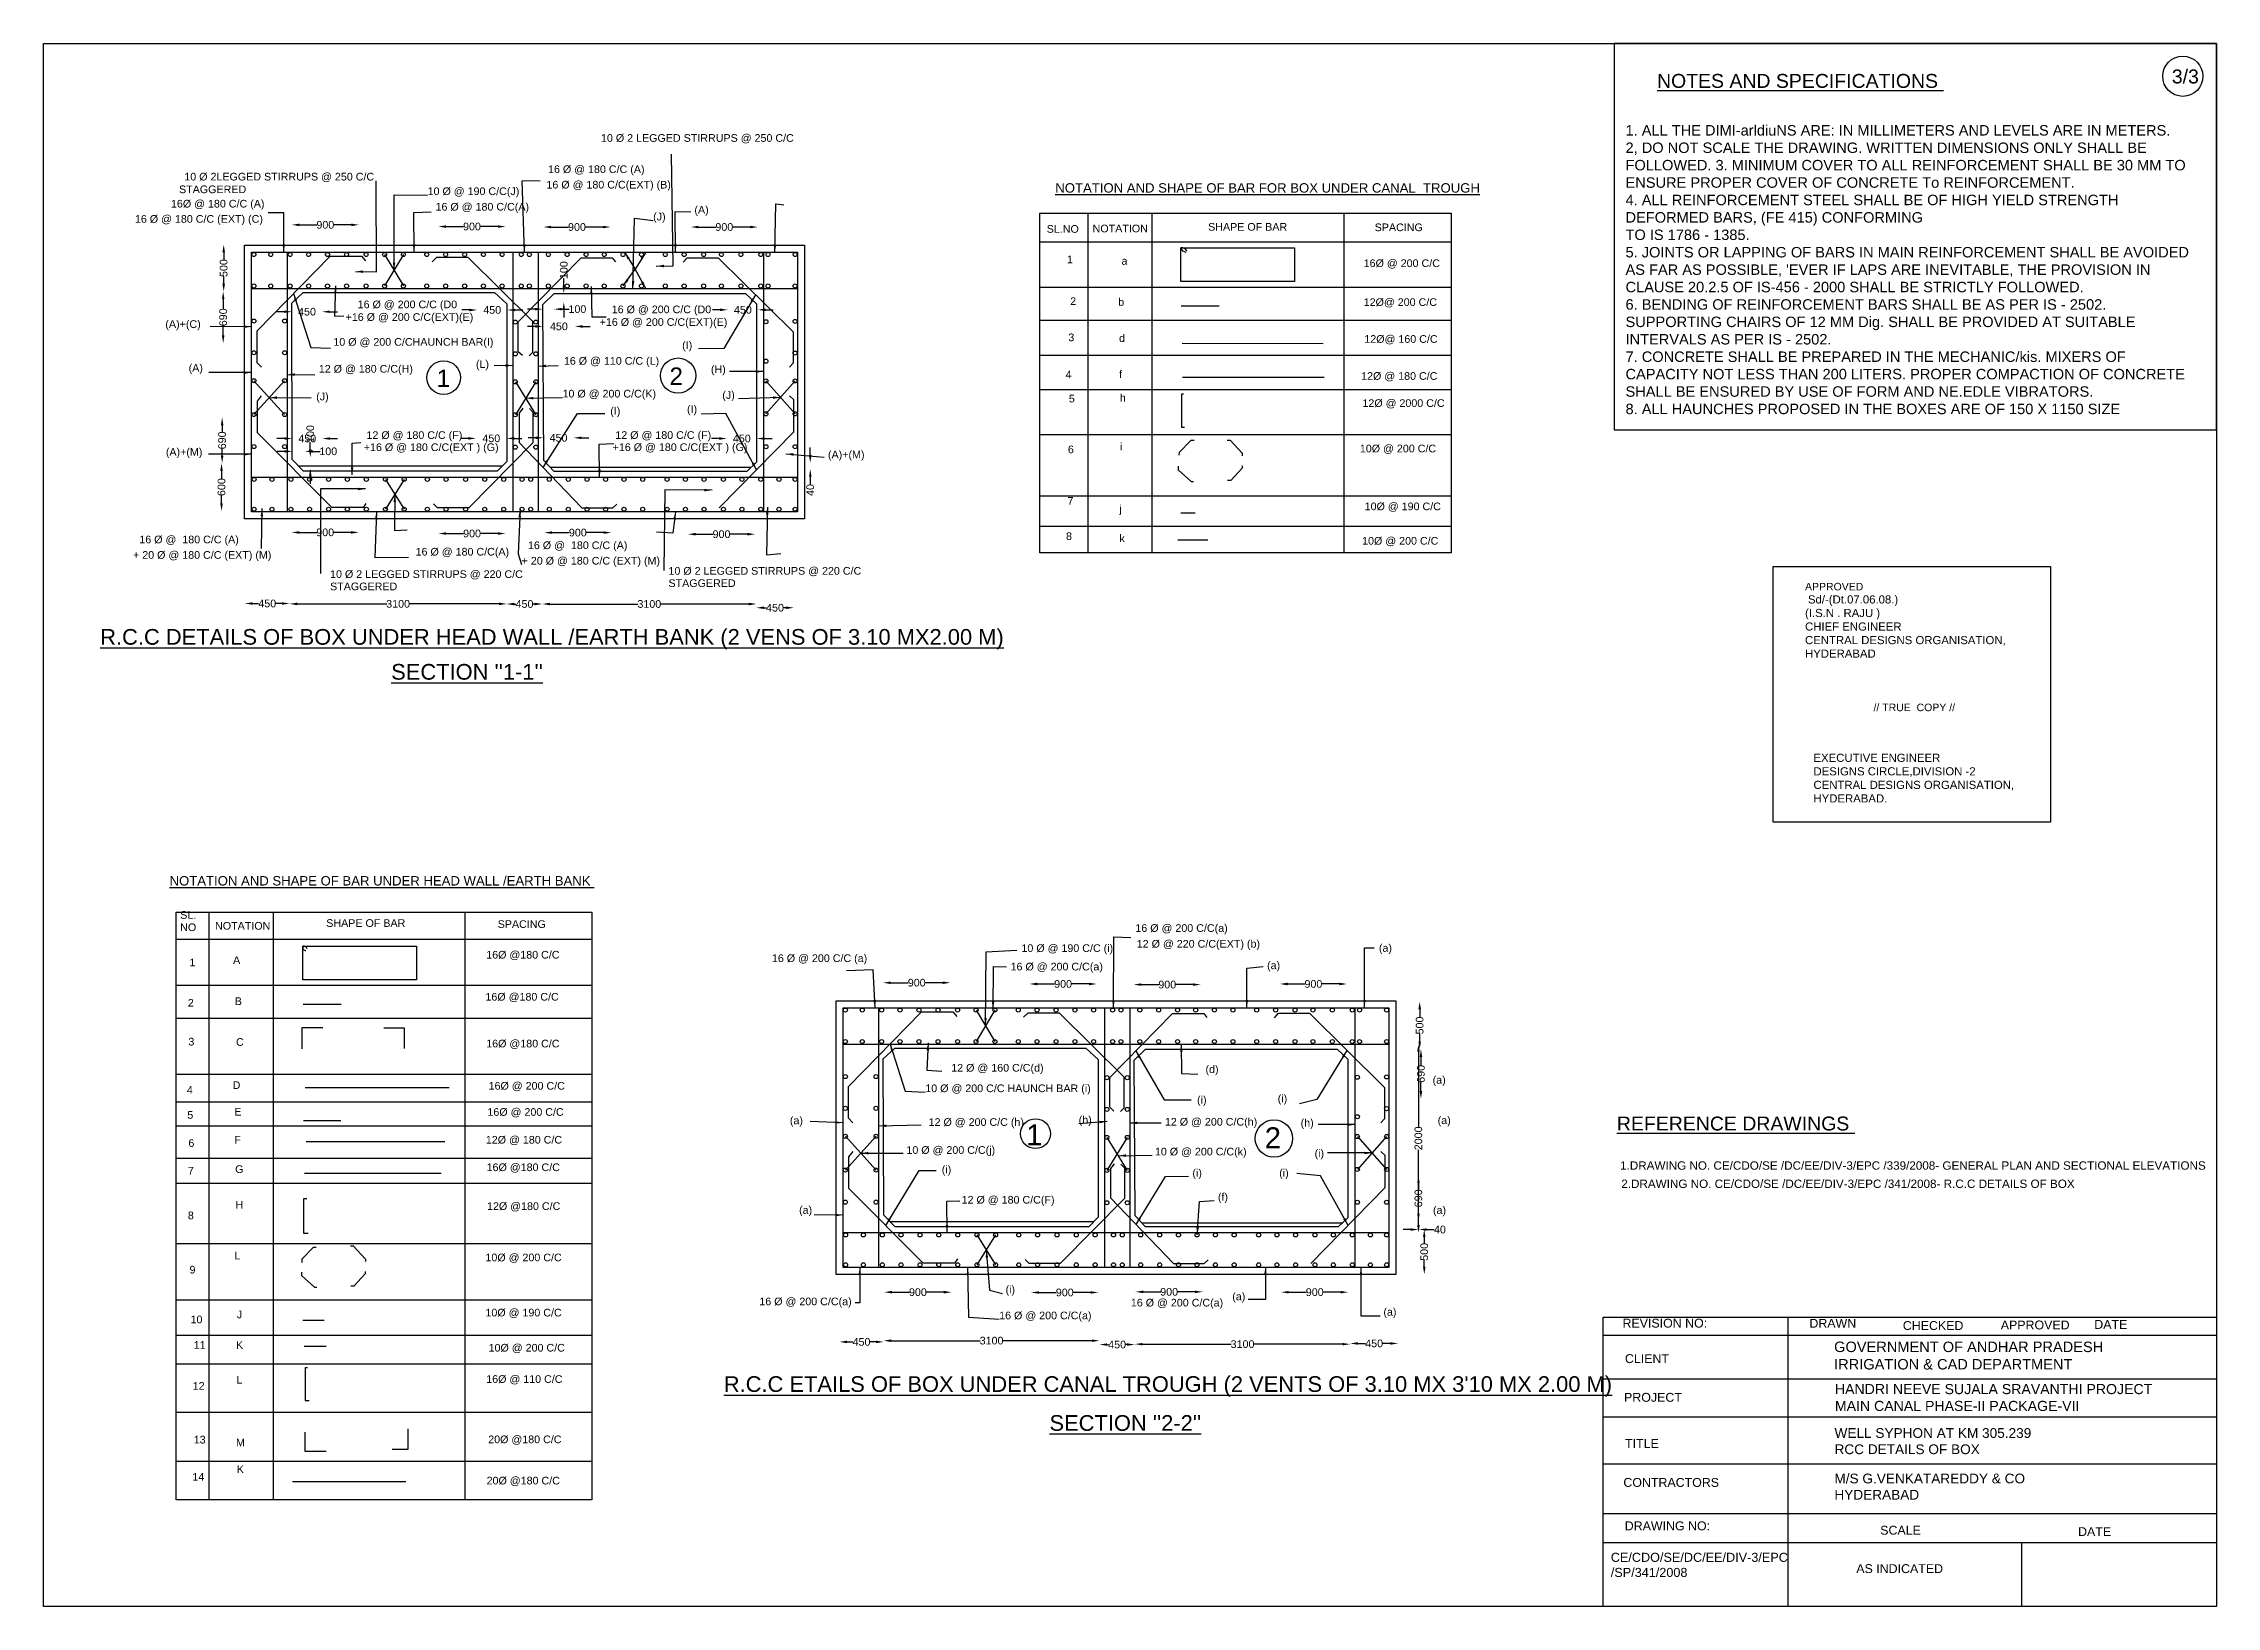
# Model space of a CAD drawing. Header units: millimetres. Extents: x -53224454 to -53193246, y 22140688 to 22163133.
import ezdxf

# ---------------------------------------------------------------- set-up
doc = ezdxf.new("R2010")
doc.units = ezdxf.units.MM
doc.header["$MEASUREMENT"] = 0
for name, color, linetype in [('DIMENSION', 7, 'Continuous'), ('DIMENSIONS', 7, 'Continuous'), ('DRAWING', 2, 'Continuous'), ('TEXT', 255, 'Continuous')]:
    doc.layers.add(name, color=color, linetype=linetype)
doc.styles.get("Standard").update_dxf_attribs({"font": 'arial.ttf', "height": 110})
doc.dimstyles.get("Standard").update_dxf_attribs({"dimtxt": 110, "dimasz": 110, "dimexe": 0.18, "dimexo": 0.0625, "dimgap": 0.09, "dimtad": 0, "dimdec": 0, "dimzin": 0, "dimdsep": 46, "dimtxsty": 'Standard', "dimcen": 0.09, "dimse1": 1, "dimse2": 1, "dimadec": 0, "dimazin": 0, "dimtfac": 1, "dimtdec": 0, "dimtofl": 0, "dimtmove": 0, "dimatfit": 3, "dimfxl": 1, "dimtolj": 1, "dimtzin": 0, "dimarcsym": 0})

msp = doc.modelspace()

# ---------------------------------------------------------------- texts
at = {"layer": 'DIMENSIONS', "color": 0}
for s, height, p in [('%%UNOTATION AND SHAPE OF BAR FOR BOX UNDER CANAL  TROUGH', 135, (-53209922.6, 22160991.4)), ('SL.NO', 110, (-53210046.1, 22160415)), ('NOTATION', 110, (-53209386.9, 22160420.9)), ('SHAPE OF BAR', 110, (-53207728, 22160444.4)), ('SPACING ', 110, (-53205336.4, 22160437.9)), ('1', 110, (-53209755.4, 22159977.5)), ('a', 110, (-53208972.1, 22159955.2)), ('16Ø @ 200 C/C', 110, (-53205494, 22159922.5)), ('2', 110, (-53209708.7, 22159377.9)), ('b', 110, (-53209019.3, 22159365.9)), ('12Ø@ 200 C/C ', 110, (-53205493.9, 22159363.9)), ('3', 110, (-53209735.4, 22158858.2)), ('d', 110, (-53209007.5, 22158847.2)), ('12Ø@ 160 C/C ', 110, (-53205484.7, 22158834.6)), ('4', 110, (-53209775.4, 22158325.2)), ('f', 110, (-53209007.5, 22158328.6)), ('12Ø @ 180 C/C ', 110, (-53205530.5, 22158303.3)), ('5', 110, (-53209728.7, 22157978.7)), ('h', 110, (-53208995.7, 22157990.9)), ('12Ø @ 2000 C/C ', 110, (-53205512.2, 22157914)), ('i', 110, (-53208995.7, 22157289.6)), ('6', 110, (-53209741.9, 22157249.1)), ('10Ø @ 200 C/C ', 110, (-53205548.9, 22157261.8)), ('7', 110, (-53209748.5, 22156509.6)), ('j', 110, (-53209001.6, 22156396.5)), ('10Ø @ 190 C/C ', 110, (-53205480.1, 22156430.9)), ('8', 110, (-53209768.6, 22156003.2)), ('k', 110, (-53209001.6, 22155972.1)), ('10Ø @ 200 C/C ', 110, (-53205516.8, 22155936.3)), ('%%UNOTATION AND SHAPE OF BAR UNDER HEAD WALL /EARTH BANK ', 135, (-53222643, 22151042)), ('SL.', 110, (-53222490.2, 22150564)), ('SHAPE OF BAR ', 110, (-53220392.6, 22150447.8)), ('SPACING ', 110, (-53217931, 22150432.6)), ('NO', 110, (-53222490.2, 22150387.3)), ('NOTATION ', 110, (-53221989.6, 22150408)), ('1', 110, (-53222357.3, 22149882.8)), ('A', 110, (-53221730.9, 22149915.4)), ('16Ø @180 C/C ', 110, (-53218095.3, 22149992.8)), ('2', 110, (-53222380.2, 22149302.4)), ('B', 110, (-53221706.8, 22149325.8)), ('16Ø @180 C/C ', 110, (-53218106.7, 22149389.2)), ('3', 110, (-53222372.6, 22148744.9)), ('C', 110, (-53221688.8, 22148740)), ('16Ø @180 C/C ', 110, (-53218095.3, 22148717.2)), ('4', 110, (-53222395.3, 22148051.8)), ('D', 110, (-53221736.9, 22148120.4)), ('16Ø @ 200 C/C ', 110, (-53218061.1, 22148110.7)), ('5', 110, (-53222387.6, 22147692.9)), ('E', 110, (-53221712.9, 22147739.2)), ('16Ø @ 200 C/C ', 110, (-53218078.2, 22147734.9)), ('F', 110, (-53221712.9, 22147336.1)), ('12Ø @ 180 C/C ', 110, (-53218101, 22147336.2)), ('6', 110, (-53222372.3, 22147288.2)), ('7', 110, (-53222380, 22146891.1)), ('G', 110, (-53221700.8, 22146914.1)), ('16Ø @180 C/C ', 110, (-53218089.6, 22146940.9)), ('H', 110, (-53221694.8, 22146402.7)), ('12Ø @180 C/C', 110, (-53218083.9, 22146382.8)), ('8', 110, (-53222380, 22146249.6)), ('9', 110, (-53222357, 22145470.7)), ('L', 110, (-53221712.9, 22145671.8)), ('10Ø @ 200 C/C ', 110, (-53218106.7, 22145645.8)), ('J', 110, (-53221676.7, 22144827.7)), ('10Ø @ 190 C/C ', 110, (-53218106.7, 22144854.2)), ('10', 110, (-53222341.6, 22144756)), ('11', 110, (-53222295.7, 22144389.4)), ('K', 110, (-53221688.8, 22144388.6)), ('10Ø @ 200 C/C ', 110, (-53218061.1, 22144349.7)), ('L', 110, (-53221682.7, 22143889.2)), ('16Ø @ 110 C/C ', 110, (-53218095.3, 22143899.8)), ('12', 110, (-53222311, 22143801.4)), ('13', 110, (-53222295.7, 22143030.1)), ('M', 110, (-53221688.8, 22142989.6)), ('20Ø @180 C/C ', 110, (-53218066.8, 22143034.2)), ('14', 110, (-53222315.2, 22142496.3)), ('K', 110, (-53221676.8, 22142604.6)), ('20Ø @180 C/C', 110, (-53218089.6, 22142441.9))]:
    msp.add_text(s, height=height, dxfattribs=at).set_placement(p)
at = {"layer": 'DIMENSIONS', "color": 0, "insert": (-53201733.5, 22161961), "char_height": 150, "width": 8110.43, "attachment_point": 1}
msp.add_mtext("1. ALL THE DIMI-arldiuNS ARE: IN MILLIMETERS AND LEVELS ARE IN METERS. \\P2, DO NOT SCALE THE DRAWING. WRITTEN DIMENSIONS ONLY SHALL BE FOLLOWED. 3. MINIMUM COVER TO ALL REINFORCEMENT SHALL BE 30 MM TO ENSURE PROPER COVER OF CONCRETE To REINFORCEMENT. \\P4. ALL REINFORCEMENT STEEL SHALL BE OF HIGH YIELD STRENGTH DEFORMED BARS, (FE 415) CONFORMING \\PTO IS 1786 - 1385. \\P5. JOINTS OR LAPPING OF BARS IN MAIN REINFORCEMENT SHALL BE AVOIDED AS FAR AS POSSIBLE, 'EVER IF LAPS ARE INEVITABLE, THE PROVISION IN CLAUSE 20.2.5 OF IS-456 - 2000 SHALL BE STRICTLY FOLLOWED. \\P6. BENDING OF REINFORCEMENT BARS SHALL BE AS PER IS - 2502. SUPPORTING CHAIRS OF 12 MM Dig. SHALL BE PROVIDED AT SUITABLE INTERVALS AS PER IS - 2502. \\P7. CONCRETE SHALL BE PREPARED IN THE MECHANIC/kis. MIXERS OF CAPACITY NOT LESS THAN 200 LITERS. PROPER COMPACTION OF CONCRETE SHALL BE ENSURED BY USE OF FORM AND NE.EDLE VIBRATORS. \\P8. ALL HAUNCHES PROPOSED IN THE BOXES ARE OF 150 X 1150 SIZE ", dxfattribs=at)
at = {"layer": 'DRAWING', "color": 0}
for s, height, p in [('%%UNOTES AND SPECIFICATIONS ', 200, (-53201281.5, 22162495.5)), ('3/3', 200, (-53193888, 22162559)), ('%%UREFERENCE DRAWINGS ', 200, (-53201857.5, 22147524)), ('1.DRAWING NO. CE/CDO/SE /DC/EE/DIV-3/EPC /339/2008- GENERAL PLAN AND SECTIONAL ELEVATIONS ', 120, (-53201812, 22146961)), ('2.DRAWING NO. CE/CDO/SE /DC/EE/DIV-3/EPC /341/2008- R.C.C DETAILS OF BOX ', 120, (-53201794.5, 22146699))]:
    msp.add_text(s, height=height, dxfattribs=at).set_placement(p)
at = {"layer": 'TEXT', "color": 0}
for s, height, p in [('10 Ø 2 LEGGED STIRRUPS @ 250 C/C', 110, (-53216447.3, 22161721)), ('10 Ø 2LEGGED STIRRUPS @ 250 C/C', 110, (-53222430.9, 22161165.6)), ('16 Ø @ 180 C/C(EXT) (B)', 110, (-53217230.6, 22161050.4)), ('16 Ø @ 180 C/C (A)', 110, (-53217207.6, 22161272.4)), ('16Ø @ 180 C/C (A)', 110, (-53222622.8, 22160777.3)), ('STAGGERED ', 110, (-53222507, 22160983.5)), ('10 Ø @ 190 C/C(J)', 110, (-53218937.2, 22160956.1)), ('16 Ø @ 180 C/C(A)', 110, (-53218823.4, 22160733.4)), ('16 Ø @ 180 C/C (EXT) (C)', 110, (-53223140.3, 22160558.6)), ('(J)', 110, (-53215698.1, 22160591.5)), ('(A)', 110, (-53215105.6, 22160689.8)), ('+16 Ø @ 200 C/C(EXT)(E)', 110, (-53220115.2, 22159149.4)), ('16 Ø @ 200 C/C (D0', 110, (-53219941.4, 22159331.1)), ('16 Ø @ 200 C/C (D0', 110, (-53216292.5, 22159259.5)), ('(A)+(C)', 110, (-53222703.3, 22159048.7)), ('+16 Ø @ 200 C/C(EXT)(E)', 110, (-53216466.3, 22159077.8)), ('10 Ø @ 200 C/CHAUNCH BAR(I)', 110, (-53220290.7, 22158792.7)), ('(I)', 110, (-53215281.5, 22158746.2)), ('(A)', 110, (-53222368.8, 22158419.2)), ('12 Ø @ 180 C/C(H)', 110, (-53220499.6, 22158406)), ('1', 250, (-53218807.5, 22158200)), ('(L)', 110, (-53218243.8, 22158474.4)), ('16 Ø @ 110 C/C (L)', 110, (-53216980, 22158520.5)), ('2', 250, (-53215463.5, 22158230.5)), ('(H)', 110, (-53214868.6, 22158399.8)), ('(J)', 110, (-53220537.3, 22158009)), ('10 Ø @ 200 C/C(K)', 110, (-53216999.5, 22158049.6)), ('(J)', 110, (-53214705, 22158030.2)), ('(I)', 110, (-53216313.8, 22157800.6)), ('(I)', 110, (-53215211.4, 22157827.8)), ('+16 Ø @ 180 C/C(EXT ) (G)', 110, (-53219854, 22157280.3)), ('12 Ø @ 180 C/C (F)', 110, (-53219815.3, 22157454.4)), ('+16 Ø @ 180 C/C(EXT ) (G)', 110, (-53216280, 22157281)), ('12 Ø @ 180 C/C (F)', 110, (-53216241.3, 22157455.1)), ('(A)+(M)', 110, (-53222696.2, 22157212.3)), ('(A)+(M)', 110, (-53213187.2, 22157174.4)), ('+ 20 Ø @ 180 C/C (EXT) (M)', 110, (-53223167.9, 22155733.5)), ('16 Ø @  180 C/C (A)', 110, (-53223077.1, 22155955.5)), ('16 Ø @ 180 C/C(A)', 110, (-53219109.5, 22155779.8)), ('16 Ø @  180 C/C (A)', 110, (-53217496, 22155872.5)), ('10 Ø 2 LEGGED STIRRUPS @ 220 C/C', 110, (-53220338, 22155458.2)), ('+ 20 Ø @ 180 C/C (EXT) (M)', 110, (-53217586.9, 22155650.4)), ('10 Ø 2 LEGGED STIRRUPS @ 220 C/C', 110, (-53215478.2, 22155505.3)), ('STAGGERED', 110, (-53220338, 22155281.5)), ('STAGGERED', 110, (-53215478.2, 22155328.6)), ('%%UR.C.C DETAILS OF BOX UNDER HEAD WALL /EARTH BANK (2 VENS OF 3.10 MX2.00 M)', 225, (-53223639.3, 22154499.6)), ("%%USECTION ''1-1''", 225, (-53219460.3, 22153997.8)), ('16 Ø @ 200 C/C(a)', 110, (-53208772.6, 22150376)), ('12 Ø @ 220 C/C(EXT) (b)', 110, (-53208752.8, 22150150.2)), ('16 Ø @ 200 C/C (a)', 110, (-53213992.3, 22149943.3)), ('16 Ø @ 200 C/C(a)', 110, (-53210564.9, 22149822.8)), ('10 Ø @ 190 C/C (i)', 110, (-53210409.1, 22150087.5)), ('(a)', 110, (-53206881.2, 22149841.1)), ('(a)', 110, (-53205275.7, 22150090.3)), ('12 Ø @ 160 C/C(d)', 110, (-53211417.1, 22148369.4)), ('(d)', 110, (-53207765.9, 22148349.5)), ('10 Ø @ 200 C/C HAUNCH BAR (i)', 110, (-53211789.6, 22148074.9)), ('(i)', 110, (-53206728.4, 22147928)), ('(a)', 110, (-53204503.7, 22148195.3)), ('(a)', 110, (-53213734.8, 22147613.7)), ('(h)', 110, (-53209586.7, 22147621.5)), ('(i)', 110, (-53207886.6, 22147909)), ('(a)', 110, (-53204431.2, 22147616.1)), ('12 Ø @ 200 C/C (h)', 110, (-53211741.8, 22147590.2)), ('1', 300, (-53210342, 22147312)), ('12 Ø @ 200 C/C(h)', 110, (-53208348.6, 22147594.4)), ('2', 300, (-53206914.3, 22147270)), ('(h)', 110, (-53206399.4, 22147579.9)), ('10 Ø @ 200 C/C(j)', 110, (-53212060.9, 22147188.7)), ('10 Ø @ 200 C/C(k)', 110, (-53208492.2, 22147166.2)), ('(i)', 110, (-53206199.2, 22147142)), ('(i)', 110, (-53211553.4, 22146910.1)), ('(i)', 110, (-53207953.8, 22146860.2)), ('(i)', 110, (-53206707.2, 22146858.7)), ('12 Ø @ 180 C/C(F)', 110, (-53211267.8, 22146474.4)), ('(f)', 110, (-53207588.2, 22146514.8)), ('(a)', 110, (-53213602.3, 22146327.4)), ('(a)', 110, (-53204498.6, 22146325.7)), (' (i)', 110, (-53210679.6, 22145185.3)), ('16 Ø @ 200 C/C(a)', 110, (-53214173, 22145014.5)), ('16 Ø @ 200 C/C(a)', 110, (-53210728.5, 22144813)), ('16 Ø @ 200 C/C(a)', 110, (-53208837.6, 22144997.1)), ('(a)', 110, (-53207382, 22145086.7)), ('(a)', 110, (-53205210.7, 22144864.4)), ('REVISION NO:', 127.374, (-53201777.2, 22144694.1)), ('DRAWN ', 127.37, (-53199093, 22144691.7)), ('CHECKED ', 127.37, (-53197751, 22144659.6)), ('APPROVED ', 127.37, (-53196344.6, 22144667.6)), ('DATE ', 127.37, (-53195001.2, 22144675.6)), ('CLIENT', 127.37, (-53201742.4, 22144184.3)), ("%%UR.C.C ETAILS OF BOX UNDER CANAL TROUGH (2 VENTS OF 3.10 MX 3'10 MX 2.00 M)", 225, (-53214683.6, 22143770.5)), ('PROJECT', 127.37, (-53201754.8, 22143628.7)), ("%%USECTION ''2-2''", 225, (-53210006.6, 22143211.9)), ('TITLE ', 127.37, (-53201739.9, 22142964.7)), ('CONTRACTORS ', 127.374, (-53201764.7, 22142406.8)), ('DRAWING NO:', 127.374, (-53201744.7, 22141783.3)), ('SCALE ', 127.37, (-53198075.8, 22141720.3)), ('DATE ', 127.37, (-53195234.5, 22141700.4)), ('AS INDICATED ', 127.374, (-53198419.5, 22141169.3))]:
    msp.add_text(s, height=height, dxfattribs=at).set_placement(p)
at = {"layer": 'TEXT', "color": 0, "attachment_point": 1}
for s, insert, char_height, width in [('APPROVED \\P {\\H1.0833x;Sd/-(Dt.07.06.08.) \\P(I.S.N . RAJU ) \\PCHIEF ENGINEER  \\PCENTRAL DESIGNS ORGANISATION, HYDERABAD }', (-53199155.6, 22155387.8), 107.771, 2890.423), ('^I^I// TRUE  COPY // \\P\\P\\P\\P{\\H1.0833x;EXECUTIVE ENGINEER \\PDESIGNS CIRCLE,DIVISION -2 CENTRAL DESIGNS ORGANISATION, HYDERABAD.}\\P\\P\\P\\P', (-53199034.4, 22153653.1), 107.771, 2919.809), ('GOVERNMENT OF ANDHAR PRADESH  IRRIGATION & CAD DEPARTMENT ', (-53198738.1, 22144492.5), 150, 4257.459), ('HANDRI NEEVE SUJALA SRAVANTHI PROJECT  MAIN CANAL PHASE-II PACKAGE-VII', (-53198726.9, 22143883.4), 145, 4722.737), ('WELL SYPHON AT KM 305.239 \\PRCC DETAILS OF BOX', (-53198732, 22143250), 140, 3280.517), ('M/S G.VENKATAREDDY & CO  HYDERABAD ', (-53198733.7, 22142597), 140, 3004.021), ('CE/CDO/SE/DC/EE/DIV-3/EPC /SP/341/2008', (-53201945, 22141460.1), 130, 2505.528)]:
    msp.add_mtext(s, dxfattribs=dict(at, insert=insert, char_height=char_height, width=width))

# ---------------------------------------------------------------- blocks, each defined once
blk = doc.blocks.new('*D54')
at = {"layer": 'Defpoints', "color": 0, "transparency": 16777216}
for p in [(-53219924, 22160528), (-53220888, 22160505), (-53219924, 22160503)]:
    blk.add_point(p, dxfattribs=at)
at = {"layer": 'DIMENSIONS', "color": 0, "lineweight": -2, "transparency": 16777216}
for p, q in [((-53220778, 22160528), (-53220527, 22160528)), ((-53220034, 22160528), (-53220285, 22160528))]:
    blk.add_line(p, q, dxfattribs=at)
at = {"layer": 'DIMENSIONS', "color": 0, "transparency": 16777216}
for points in [[(-53220778, 22160547), (-53220778, 22160510), (-53220888, 22160528)], [(-53220034, 22160547), (-53220034, 22160510), (-53219924, 22160528)]]:
    blk.add_solid(points, dxfattribs=at)
at = {"layer": 'DIMENSIONS', "color": 0, "transparency": 16777216, "insert": (-53220406, 22160528), "char_height": 110, "attachment_point": 5}
blk.add_mtext('\\A1;900', dxfattribs=at)
blk = doc.blocks.new('*D55')
at = {"layer": 'Defpoints', "color": 0, "transparency": 16777216}
for p in [(-53221875, 22160245), (-53221866, 22160245), (-53221884, 22159572)]:
    blk.add_point(p, dxfattribs=at)
at = {"layer": 'DIMENSIONS', "color": 0, "lineweight": -2, "transparency": 16777216}
for p, q in [((-53221866, 22160135), (-53221866, 22160030)), ((-53221866, 22159682), (-53221866, 22159787))]:
    blk.add_line(p, q, dxfattribs=at)
at = {"layer": 'DIMENSIONS', "color": 0, "transparency": 16777216}
for points in [[(-53221884, 22160135), (-53221847, 22160135), (-53221866, 22160245)], [(-53221884, 22159682), (-53221847, 22159682), (-53221866, 22159572)]]:
    blk.add_solid(points, dxfattribs=at)
at = {"layer": 'DIMENSIONS', "color": 0, "transparency": 16777216, "insert": (-53221866, 22159908), "char_height": 110, "attachment_point": 5, "rotation": 90}
blk.add_mtext('\\A1;500', dxfattribs=at)
blk = doc.blocks.new('*D56')
at = {"layer": 'Defpoints', "color": 0, "transparency": 16777216}
for p in [(-53221866, 22159572), (-53221892, 22158830), (-53221873, 22158830)]:
    blk.add_point(p, dxfattribs=at)
at = {"layer": 'DIMENSIONS', "color": 0, "lineweight": -2, "transparency": 16777216}
for p, q in [((-53221873, 22159462), (-53221873, 22159322)), ((-53221873, 22158940), (-53221873, 22159079))]:
    blk.add_line(p, q, dxfattribs=at)
at = {"layer": 'DIMENSIONS', "color": 0, "transparency": 16777216}
for points in [[(-53221891, 22159462), (-53221855, 22159462), (-53221873, 22159572)], [(-53221891, 22158940), (-53221855, 22158940), (-53221873, 22158830)]]:
    blk.add_solid(points, dxfattribs=at)
at = {"layer": 'DIMENSIONS', "color": 0, "transparency": 16777216, "insert": (-53221873, 22159201), "char_height": 110, "attachment_point": 5, "rotation": 90}
blk.add_mtext('\\A1;690', dxfattribs=at)
blk = doc.blocks.new('*D57')
at = {"layer": 'Defpoints', "color": 0, "transparency": 16777216}
for p in [(-53220452, 22159281), (-53220886, 22159231), (-53220452, 22159228)]:
    blk.add_point(p, dxfattribs=at)
at = {"layer": 'DIMENSIONS', "color": 0, "lineweight": -2, "transparency": 16777216}
for p, q in [((-53220996, 22159281), (-53221106, 22159281)), ((-53220342, 22159281), (-53220232, 22159281))]:
    blk.add_line(p, q, dxfattribs=at)
at = {"layer": 'DIMENSIONS', "color": 0, "transparency": 16777216}
for points in [[(-53220996, 22159299), (-53220996, 22159263), (-53220886, 22159281)], [(-53220342, 22159299), (-53220342, 22159263), (-53220452, 22159281)]]:
    blk.add_solid(points, dxfattribs=at)
at = {"layer": 'DIMENSIONS', "color": 0, "transparency": 16777216, "insert": (-53220669, 22159281), "char_height": 110, "attachment_point": 5}
blk.add_mtext('\\A1;450', dxfattribs=at)
blk = doc.blocks.new('*D58')
at = {"layer": 'Defpoints', "color": 0, "transparency": 16777216}
for p in [(-53221886, 22157762), (-53221888, 22157106), (-53221880, 22157106)]:
    blk.add_point(p, dxfattribs=at)
at = {"layer": 'DIMENSIONS', "color": 0, "lineweight": -2, "transparency": 16777216}
for p, q in [((-53221888, 22157652), (-53221888, 22157555)), ((-53221888, 22157216), (-53221888, 22157312))]:
    blk.add_line(p, q, dxfattribs=at)
at = {"layer": 'DIMENSIONS', "color": 0, "transparency": 16777216}
for points in [[(-53221906, 22157652), (-53221870, 22157652), (-53221888, 22157762)], [(-53221906, 22157216), (-53221870, 22157216), (-53221888, 22157106)]]:
    blk.add_solid(points, dxfattribs=at)
at = {"layer": 'DIMENSIONS', "color": 0, "transparency": 16777216, "insert": (-53221888, 22157434), "char_height": 110, "attachment_point": 5, "rotation": 90}
blk.add_mtext('\\A1;690', dxfattribs=at)
blk = doc.blocks.new('*D59')
at = {"layer": 'Defpoints', "color": 0, "transparency": 16777216}
for p in [(-53221880, 22157106), (-53221897, 22156420), (-53221890, 22156420)]:
    blk.add_point(p, dxfattribs=at)
at = {"layer": 'DIMENSIONS', "color": 0, "lineweight": -2, "transparency": 16777216}
for p, q in [((-53221897, 22156996), (-53221897, 22156884)), ((-53221897, 22156530), (-53221897, 22156641))]:
    blk.add_line(p, q, dxfattribs=at)
at = {"layer": 'DIMENSIONS', "color": 0, "transparency": 16777216}
for points in [[(-53221915, 22156996), (-53221878, 22156996), (-53221897, 22157106)], [(-53221915, 22156530), (-53221878, 22156530), (-53221897, 22156420)]]:
    blk.add_solid(points, dxfattribs=at)
at = {"layer": 'DIMENSIONS', "color": 0, "transparency": 16777216, "insert": (-53221897, 22156763), "char_height": 110, "attachment_point": 5, "rotation": 90}
blk.add_mtext('\\A1;600', dxfattribs=at)
blk = doc.blocks.new('*D60')
at = {"layer": 'Defpoints', "color": 0, "transparency": 16777216}
for p in [(-53220649, 22157189), (-53220622, 22157189), (-53220649, 22157028)]:
    blk.add_point(p, dxfattribs=at)
at = {"layer": 'DIMENSIONS', "color": 0, "lineweight": -2, "transparency": 16777216}
for p, q in [((-53220622, 22157299), (-53220622, 22157409)), ((-53220622, 22156918), (-53220622, 22156808))]:
    blk.add_line(p, q, dxfattribs=at)
at = {"layer": 'DIMENSIONS', "color": 0, "transparency": 16777216}
for points in [[(-53220640, 22157299), (-53220603, 22157299), (-53220622, 22157189)], [(-53220640, 22156918), (-53220603, 22156918), (-53220622, 22157028)]]:
    blk.add_solid(points, dxfattribs=at)
at = {"layer": 'DIMENSIONS', "color": 0, "transparency": 16777216, "insert": (-53220622, 22157525), "char_height": 110, "attachment_point": 5, "rotation": 90}
blk.add_mtext('\\A1;100', dxfattribs=at)
blk = doc.blocks.new('*D61')
at = {"layer": 'Defpoints', "color": 0, "transparency": 16777216}
for p in [(-53220880, 22157255), (-53220700, 22157276), (-53220700, 22157260)]:
    blk.add_point(p, dxfattribs=at)
at = {"layer": 'DIMENSIONS', "color": 0, "lineweight": -2, "transparency": 16777216}
for p, q in [((-53220990, 22157276), (-53221100, 22157276)), ((-53220590, 22157276), (-53220480, 22157276))]:
    blk.add_line(p, q, dxfattribs=at)
at = {"layer": 'DIMENSIONS', "color": 0, "transparency": 16777216}
for points in [[(-53220990, 22157294), (-53220990, 22157257), (-53220880, 22157276)], [(-53220590, 22157294), (-53220590, 22157257), (-53220700, 22157276)]]:
    blk.add_solid(points, dxfattribs=at)
at = {"layer": 'DIMENSIONS', "color": 0, "transparency": 16777216, "insert": (-53220364, 22157276), "char_height": 110, "attachment_point": 5}
blk.add_mtext('\\A1;100', dxfattribs=at)
blk = doc.blocks.new('*D62')
at = {"layer": 'Defpoints', "color": 0, "transparency": 16777216}
for p in [(-53220881, 22157455), (-53220449, 22157460), (-53220449, 22157460)]:
    blk.add_point(p, dxfattribs=at)
at = {"layer": 'DIMENSIONS', "color": 0, "lineweight": -2, "transparency": 16777216}
for p, q in [((-53220991, 22157460), (-53221101, 22157460)), ((-53220339, 22157460), (-53220229, 22157460))]:
    blk.add_line(p, q, dxfattribs=at)
at = {"layer": 'DIMENSIONS', "color": 0, "transparency": 16777216}
for points in [[(-53220991, 22157478), (-53220991, 22157442), (-53220881, 22157460)], [(-53220339, 22157478), (-53220339, 22157442), (-53220449, 22157460)]]:
    blk.add_solid(points, dxfattribs=at)
at = {"layer": 'DIMENSIONS', "color": 0, "transparency": 16777216, "insert": (-53220665, 22157460), "char_height": 110, "attachment_point": 5}
blk.add_mtext('\\A1;450', dxfattribs=at)
blk = doc.blocks.new('*D63')
at = {"layer": 'Defpoints', "color": 0, "transparency": 16777216}
for p in [(-53217802, 22157462), (-53218242, 22157382), (-53217802, 22157382)]:
    blk.add_point(p, dxfattribs=at)
at = {"layer": 'DIMENSIONS', "color": 0, "lineweight": -2, "transparency": 16777216}
for p, q in [((-53218352, 22157462), (-53218462, 22157462)), ((-53217692, 22157462), (-53217582, 22157462))]:
    blk.add_line(p, q, dxfattribs=at)
at = {"layer": 'DIMENSIONS', "color": 0, "transparency": 16777216}
for points in [[(-53218352, 22157481), (-53218352, 22157444), (-53218242, 22157462)], [(-53217692, 22157481), (-53217692, 22157444), (-53217802, 22157462)]]:
    blk.add_solid(points, dxfattribs=at)
at = {"layer": 'DIMENSIONS', "color": 0, "transparency": 16777216, "insert": (-53218022, 22157462), "char_height": 110, "attachment_point": 5}
blk.add_mtext('\\A1;450', dxfattribs=at)
blk = doc.blocks.new('*D64')
at = {"layer": 'Defpoints', "color": 0, "transparency": 16777216}
for p in [(-53217282, 22159063), (-53216822, 22159070), (-53216822, 22159046)]:
    blk.add_point(p, dxfattribs=at)
at = {"layer": 'DIMENSIONS', "color": 0, "lineweight": -2, "transparency": 16777216}
for p, q in [((-53217392, 22159070), (-53217502, 22159070)), ((-53216712, 22159070), (-53216602, 22159070))]:
    blk.add_line(p, q, dxfattribs=at)
at = {"layer": 'DIMENSIONS', "color": 0, "transparency": 16777216}
for points in [[(-53217392, 22159088), (-53217392, 22159051), (-53217282, 22159070)], [(-53216712, 22159088), (-53216712, 22159051), (-53216822, 22159070)]]:
    blk.add_solid(points, dxfattribs=at)
at = {"layer": 'DIMENSIONS', "color": 0, "transparency": 16777216, "insert": (-53217052, 22159070), "char_height": 110, "attachment_point": 5}
blk.add_mtext('\\A1;450', dxfattribs=at)
blk = doc.blocks.new('*D65')
at = {"layer": 'Defpoints', "color": 0, "transparency": 16777216}
for p in [(-53217284, 22159321), (-53217122, 22159321), (-53217122, 22159318)]:
    blk.add_point(p, dxfattribs=at)
at = {"layer": 'DIMENSIONS', "color": 0, "lineweight": -2, "transparency": 16777216}
for p, q in [((-53217394, 22159318), (-53217504, 22159318)), ((-53217012, 22159318), (-53216902, 22159318))]:
    blk.add_line(p, q, dxfattribs=at)
at = {"layer": 'DIMENSIONS', "color": 0, "transparency": 16777216}
for points in [[(-53217394, 22159336), (-53217394, 22159300), (-53217284, 22159318)], [(-53217012, 22159336), (-53217012, 22159300), (-53217122, 22159318)]]:
    blk.add_solid(points, dxfattribs=at)
at = {"layer": 'DIMENSIONS', "color": 0, "transparency": 16777216, "insert": (-53216786, 22159318), "char_height": 110, "attachment_point": 5}
blk.add_mtext('\\A1;100', dxfattribs=at)
blk = doc.blocks.new('*D66')
at = {"layer": 'Defpoints', "color": 0, "transparency": 16777216}
for p in [(-53217000, 22159542), (-53217000, 22159419), (-53216981, 22159542)]:
    blk.add_point(p, dxfattribs=at)
at = {"layer": 'DIMENSIONS', "color": 0, "lineweight": -2, "transparency": 16777216}
for p, q in [((-53216981, 22159652), (-53216981, 22159762)), ((-53216981, 22159309), (-53216981, 22159199))]:
    blk.add_line(p, q, dxfattribs=at)
at = {"layer": 'DIMENSIONS', "color": 0, "transparency": 16777216}
for points in [[(-53216999, 22159652), (-53216963, 22159652), (-53216981, 22159542)], [(-53216999, 22159309), (-53216963, 22159309), (-53216981, 22159419)]]:
    blk.add_solid(points, dxfattribs=at)
at = {"layer": 'DIMENSIONS', "color": 0, "transparency": 16777216, "insert": (-53216981, 22159878), "char_height": 110, "attachment_point": 5, "rotation": 90}
blk.add_mtext('\\A1;100', dxfattribs=at)
blk = doc.blocks.new('*D67')
at = {"layer": 'Defpoints', "color": 0, "transparency": 16777216}
for p in [(-53213378, 22157112), (-53213442, 22157022), (-53213383, 22157022)]:
    blk.add_point(p, dxfattribs=at)
at = {"layer": 'DIMENSIONS', "color": 0, "lineweight": -2, "transparency": 16777216}
for p, q in [((-53213442, 22157222), (-53213442, 22157332)), ((-53213442, 22156912), (-53213442, 22156802))]:
    blk.add_line(p, q, dxfattribs=at)
at = {"layer": 'DIMENSIONS', "color": 0, "transparency": 16777216}
for points in [[(-53213460, 22157222), (-53213423, 22157222), (-53213442, 22157112)], [(-53213460, 22156912), (-53213423, 22156912), (-53213442, 22157022)]]:
    blk.add_solid(points, dxfattribs=at)
at = {"layer": 'DIMENSIONS', "color": 0, "transparency": 16777216, "insert": (-53213442, 22156721), "char_height": 110, "attachment_point": 5, "rotation": 90}
blk.add_mtext('\\A1;40', dxfattribs=at)
blk = doc.blocks.new('*D68')
at = {"layer": 'Defpoints', "color": 0, "transparency": 16777216}
for p in [(-53214216, 22155006), (-53213679, 22155030), (-53213679, 22155002)]:
    blk.add_point(p, dxfattribs=at)
at = {"layer": 'DIMENSIONS', "color": 0, "lineweight": -2, "transparency": 16777216}
for p, q in [((-53214106, 22155030), (-53214071, 22155030)), ((-53213789, 22155030), (-53213824, 22155030))]:
    blk.add_line(p, q, dxfattribs=at)
at = {"layer": 'DIMENSIONS', "color": 0, "transparency": 16777216}
for points in [[(-53214106, 22155049), (-53214106, 22155012), (-53214216, 22155030)], [(-53213789, 22155049), (-53213789, 22155012), (-53213679, 22155030)]]:
    blk.add_solid(points, dxfattribs=at)
at = {"layer": 'DIMENSIONS', "color": 0, "transparency": 16777216, "insert": (-53213948, 22155030), "char_height": 110, "attachment_point": 5}
blk.add_mtext('\\A1;450', dxfattribs=at)
blk = doc.blocks.new('*D69')
at = {"layer": 'Defpoints', "color": 0, "transparency": 16777216}
for p in [(-53217290, 22155084), (-53217290, 22155030), (-53214216, 22155030)]:
    blk.add_point(p, dxfattribs=at)
at = {"layer": 'DIMENSIONS', "color": 0, "lineweight": -2, "transparency": 16777216}
for p, q in [((-53217180, 22155084), (-53215917, 22155084)), ((-53214326, 22155084), (-53215589, 22155084))]:
    blk.add_line(p, q, dxfattribs=at)
at = {"layer": 'DIMENSIONS', "color": 0, "transparency": 16777216}
for points in [[(-53217180, 22155102), (-53217180, 22155065), (-53217290, 22155084)], [(-53214326, 22155102), (-53214326, 22155065), (-53214216, 22155084)]]:
    blk.add_solid(points, dxfattribs=at)
at = {"layer": 'DIMENSIONS', "color": 0, "transparency": 16777216, "insert": (-53215753, 22155084), "char_height": 110, "attachment_point": 5}
blk.add_mtext('\\A1;3100', dxfattribs=at)
blk = doc.blocks.new('*D70')
at = {"layer": 'Defpoints', "color": 0, "transparency": 16777216}
for p in [(-53217803, 22155084), (-53217803, 22155069), (-53217290, 22155084)]:
    blk.add_point(p, dxfattribs=at)
at = {"layer": 'DIMENSIONS', "color": 0, "lineweight": -2, "transparency": 16777216}
for p, q in [((-53217693, 22155084), (-53217670, 22155084)), ((-53217400, 22155084), (-53217423, 22155084))]:
    blk.add_line(p, q, dxfattribs=at)
at = {"layer": 'DIMENSIONS', "color": 0, "transparency": 16777216}
for points in [[(-53217693, 22155102), (-53217693, 22155065), (-53217803, 22155084)], [(-53217400, 22155102), (-53217400, 22155065), (-53217290, 22155084)]]:
    blk.add_solid(points, dxfattribs=at)
at = {"layer": 'DIMENSIONS', "color": 0, "transparency": 16777216, "insert": (-53217546, 22155084), "char_height": 110, "attachment_point": 5}
blk.add_mtext('\\A1;450', dxfattribs=at)
blk = doc.blocks.new('*D71')
at = {"layer": 'Defpoints', "color": 0, "transparency": 16777216}
for p in [(-53220920, 22155091), (-53220920, 22155086), (-53217803, 22155069)]:
    blk.add_point(p, dxfattribs=at)
at = {"layer": 'DIMENSIONS', "color": 0, "lineweight": -2, "transparency": 16777216}
for p, q in [((-53220810, 22155086), (-53219525, 22155086)), ((-53217913, 22155086), (-53219197, 22155086))]:
    blk.add_line(p, q, dxfattribs=at)
at = {"layer": 'DIMENSIONS', "color": 0, "transparency": 16777216}
for points in [[(-53220810, 22155104), (-53220810, 22155067), (-53220920, 22155086)], [(-53217913, 22155104), (-53217913, 22155067), (-53217803, 22155086)]]:
    blk.add_solid(points, dxfattribs=at)
at = {"layer": 'DIMENSIONS', "color": 0, "transparency": 16777216, "insert": (-53219361, 22155086), "char_height": 110, "attachment_point": 5}
blk.add_mtext('\\A1;3100', dxfattribs=at)
blk = doc.blocks.new('*D72')
at = {"layer": 'Defpoints', "color": 0, "transparency": 16777216}
for p in [(-53221561, 22155091), (-53221561, 22155062), (-53220920, 22155086)]:
    blk.add_point(p, dxfattribs=at)
at = {"layer": 'DIMENSIONS', "color": 0, "lineweight": -2, "transparency": 16777216}
for p, q in [((-53221451, 22155091), (-53221364, 22155091)), ((-53221030, 22155091), (-53221117, 22155091))]:
    blk.add_line(p, q, dxfattribs=at)
at = {"layer": 'DIMENSIONS', "color": 0, "transparency": 16777216}
for points in [[(-53221451, 22155109), (-53221451, 22155073), (-53221561, 22155091)], [(-53221030, 22155109), (-53221030, 22155073), (-53220920, 22155091)]]:
    blk.add_solid(points, dxfattribs=at)
at = {"layer": 'DIMENSIONS', "color": 0, "transparency": 16777216, "insert": (-53221240, 22155091), "char_height": 110, "attachment_point": 5}
blk.add_mtext('\\A1;450', dxfattribs=at)
blk = doc.blocks.new('*D73')
at = {"layer": 'Defpoints', "color": 0, "transparency": 16777216}
for p in [(-53204683, 22149374), (-53204690, 22148691), (-53204690, 22148691)]:
    blk.add_point(p, dxfattribs=at)
at = {"layer": 'DIMENSIONS', "color": 0, "lineweight": -2, "transparency": 16777216}
for p, q in [((-53204690, 22149264), (-53204690, 22149154)), ((-53204690, 22148801), (-53204690, 22148911))]:
    blk.add_line(p, q, dxfattribs=at)
at = {"layer": 'DIMENSIONS', "color": 0, "transparency": 16777216}
for points in [[(-53204708, 22149264), (-53204671, 22149264), (-53204690, 22149374)], [(-53204708, 22148801), (-53204671, 22148801), (-53204690, 22148691)]]:
    blk.add_solid(points, dxfattribs=at)
at = {"layer": 'DIMENSIONS', "color": 0, "transparency": 16777216, "insert": (-53204690, 22149032), "char_height": 110, "attachment_point": 5, "rotation": 90}
blk.add_mtext('\\A1;500', dxfattribs=at)
blk = doc.blocks.new('*D74')
at = {"layer": 'Defpoints', "color": 0, "transparency": 16777216}
for p in [(-53204690, 22148691), (-53204672, 22147982), (-53204658, 22147982)]:
    blk.add_point(p, dxfattribs=at)
at = {"layer": 'DIMENSIONS', "color": 0, "lineweight": -2, "transparency": 16777216}
for p, q in [((-53204672, 22148581), (-53204672, 22148458)), ((-53204672, 22148092), (-53204672, 22148215))]:
    blk.add_line(p, q, dxfattribs=at)
at = {"layer": 'DIMENSIONS', "color": 0, "transparency": 16777216}
for points in [[(-53204690, 22148581), (-53204653, 22148581), (-53204672, 22148691)], [(-53204690, 22148092), (-53204653, 22148092), (-53204672, 22147982)]]:
    blk.add_solid(points, dxfattribs=at)
at = {"layer": 'DIMENSIONS', "color": 0, "transparency": 16777216, "insert": (-53204672, 22148337), "char_height": 110, "attachment_point": 5, "rotation": 90}
blk.add_mtext('\\A1;690', dxfattribs=at)
blk = doc.blocks.new('*D75')
at = {"layer": 'Defpoints', "color": 0, "transparency": 16777216}
for p in [(-53204725, 22146880), (-53204712, 22146220), (-53204708, 22146220)]:
    blk.add_point(p, dxfattribs=at)
at = {"layer": 'DIMENSIONS', "color": 0, "lineweight": -2, "transparency": 16777216}
for p, q in [((-53204708, 22146770), (-53204708, 22146671)), ((-53204708, 22146330), (-53204708, 22146428))]:
    blk.add_line(p, q, dxfattribs=at)
at = {"layer": 'DIMENSIONS', "color": 0, "transparency": 16777216}
for points in [[(-53204726, 22146770), (-53204689, 22146770), (-53204708, 22146880)], [(-53204726, 22146330), (-53204689, 22146330), (-53204708, 22146220)]]:
    blk.add_solid(points, dxfattribs=at)
at = {"layer": 'DIMENSIONS', "color": 0, "transparency": 16777216, "insert": (-53204708, 22146550), "char_height": 110, "attachment_point": 5, "rotation": 90}
blk.add_mtext('\\A1;690', dxfattribs=at)
blk = doc.blocks.new('*D76')
at = {"layer": 'Defpoints', "color": 0, "transparency": 16777216}
for p in [(-53204708, 22146220), (-53204700, 22146142), (-53204700, 22146102)]:
    blk.add_point(p, dxfattribs=at)
at = {"layer": 'DIMENSIONS', "color": 0, "lineweight": -2, "transparency": 16777216}
for p, q in [((-53204818, 22146102), (-53204928, 22146102)), ((-53204590, 22146102), (-53204480, 22146102))]:
    blk.add_line(p, q, dxfattribs=at)
at = {"layer": 'DIMENSIONS', "color": 0, "transparency": 16777216}
for points in [[(-53204818, 22146120), (-53204818, 22146083), (-53204708, 22146102)], [(-53204590, 22146120), (-53204590, 22146083), (-53204700, 22146102)]]:
    blk.add_solid(points, dxfattribs=at)
at = {"layer": 'DIMENSIONS', "color": 0, "transparency": 16777216, "insert": (-53204399, 22146102), "char_height": 110, "attachment_point": 5}
blk.add_mtext('\\A1;40', dxfattribs=at)
blk = doc.blocks.new('*D77')
at = {"layer": 'Defpoints', "color": 0, "transparency": 16777216}
for p in [(-53204693, 22146104), (-53204702, 22145458), (-53204624, 22145458)]:
    blk.add_point(p, dxfattribs=at)
at = {"layer": 'DIMENSIONS', "color": 0, "lineweight": -2, "transparency": 16777216}
for p, q in [((-53204624, 22145994), (-53204624, 22145902)), ((-53204624, 22145568), (-53204624, 22145660))]:
    blk.add_line(p, q, dxfattribs=at)
at = {"layer": 'DIMENSIONS', "color": 0, "transparency": 16777216}
for points in [[(-53204642, 22145994), (-53204606, 22145994), (-53204624, 22146104)], [(-53204642, 22145568), (-53204606, 22145568), (-53204624, 22145458)]]:
    blk.add_solid(points, dxfattribs=at)
at = {"layer": 'DIMENSIONS', "color": 0, "transparency": 16777216, "insert": (-53204624, 22145781), "char_height": 110, "attachment_point": 5, "rotation": 90}
blk.add_mtext('\\A1;500', dxfattribs=at)
blk = doc.blocks.new('*D78')
at = {"layer": 'Defpoints', "color": 0, "transparency": 16777216}
for p in [(-53205688, 22144457), (-53205000, 22144466), (-53205000, 22144455)]:
    blk.add_point(p, dxfattribs=at)
at = {"layer": 'DIMENSIONS', "color": 0, "lineweight": -2, "transparency": 16777216}
for p, q in [((-53205578, 22144466), (-53205467, 22144466)), ((-53205110, 22144466), (-53205220, 22144466))]:
    blk.add_line(p, q, dxfattribs=at)
at = {"layer": 'DIMENSIONS', "color": 0, "transparency": 16777216}
for points in [[(-53205578, 22144484), (-53205578, 22144448), (-53205688, 22144466)], [(-53205110, 22144484), (-53205110, 22144448), (-53205000, 22144466)]]:
    blk.add_solid(points, dxfattribs=at)
at = {"layer": 'DIMENSIONS', "color": 0, "transparency": 16777216, "insert": (-53205344, 22144466), "char_height": 110, "attachment_point": 5}
blk.add_mtext('\\A1;450', dxfattribs=at)
blk = doc.blocks.new('*D79')
at = {"layer": 'Defpoints', "color": 0, "transparency": 16777216}
for p in [(-53208781, 22144456), (-53208781, 22144444), (-53205688, 22144466)]:
    blk.add_point(p, dxfattribs=at)
at = {"layer": 'DIMENSIONS', "color": 0, "lineweight": -2, "transparency": 16777216}
for p, q in [((-53208671, 22144456), (-53207399, 22144456)), ((-53205798, 22144456), (-53207070, 22144456))]:
    blk.add_line(p, q, dxfattribs=at)
at = {"layer": 'DIMENSIONS', "color": 0, "transparency": 16777216}
for points in [[(-53208671, 22144474), (-53208671, 22144438), (-53208781, 22144456)], [(-53205798, 22144474), (-53205798, 22144438), (-53205688, 22144456)]]:
    blk.add_solid(points, dxfattribs=at)
at = {"layer": 'DIMENSIONS', "color": 0, "transparency": 16777216, "insert": (-53207234, 22144456), "char_height": 110, "attachment_point": 5}
blk.add_mtext('\\A1;3100', dxfattribs=at)
blk = doc.blocks.new('*D80')
at = {"layer": 'Defpoints', "color": 0, "transparency": 16777216}
for p in [(-53209288, 22144450), (-53209288, 22144450), (-53208781, 22144456)]:
    blk.add_point(p, dxfattribs=at)
at = {"layer": 'DIMENSIONS', "color": 0, "lineweight": -2, "transparency": 16777216}
for p, q in [((-53209178, 22144450), (-53209158, 22144450)), ((-53208891, 22144450), (-53208911, 22144450))]:
    blk.add_line(p, q, dxfattribs=at)
at = {"layer": 'DIMENSIONS', "color": 0, "transparency": 16777216}
for points in [[(-53209178, 22144468), (-53209178, 22144432), (-53209288, 22144450)], [(-53208891, 22144468), (-53208891, 22144432), (-53208781, 22144450)]]:
    blk.add_solid(points, dxfattribs=at)
at = {"layer": 'DIMENSIONS', "color": 0, "transparency": 16777216, "insert": (-53209035, 22144450), "char_height": 110, "attachment_point": 5}
blk.add_mtext('\\A1;450', dxfattribs=at)
blk = doc.blocks.new('*D81')
at = {"layer": 'Defpoints', "color": 0, "transparency": 16777216}
for p in [(-53212388, 22144506), (-53212388, 22144460), (-53209288, 22144450)]:
    blk.add_point(p, dxfattribs=at)
at = {"layer": 'DIMENSIONS', "color": 0, "lineweight": -2, "transparency": 16777216}
for p, q in [((-53212278, 22144506), (-53211003, 22144506)), ((-53209398, 22144506), (-53210674, 22144506))]:
    blk.add_line(p, q, dxfattribs=at)
at = {"layer": 'DIMENSIONS', "color": 0, "transparency": 16777216}
for points in [[(-53212278, 22144524), (-53212278, 22144487), (-53212388, 22144506)], [(-53209398, 22144524), (-53209398, 22144487), (-53209288, 22144506)]]:
    blk.add_solid(points, dxfattribs=at)
at = {"layer": 'DIMENSIONS', "color": 0, "transparency": 16777216, "insert": (-53210838, 22144506), "char_height": 110, "attachment_point": 5}
blk.add_mtext('\\A1;3100', dxfattribs=at)
blk = doc.blocks.new('*D82')
at = {"layer": 'Defpoints', "color": 0, "transparency": 16777216}
for p in [(-53213022, 22144488), (-53213022, 22144478), (-53212388, 22144506)]:
    blk.add_point(p, dxfattribs=at)
at = {"layer": 'DIMENSIONS', "color": 0, "lineweight": -2, "transparency": 16777216}
for p, q in [((-53212912, 22144488), (-53212829, 22144488)), ((-53212498, 22144488), (-53212582, 22144488))]:
    blk.add_line(p, q, dxfattribs=at)
at = {"layer": 'DIMENSIONS', "color": 0, "transparency": 16777216}
for points in [[(-53212912, 22144507), (-53212912, 22144470), (-53213022, 22144488)], [(-53212498, 22144507), (-53212498, 22144470), (-53212388, 22144488)]]:
    blk.add_solid(points, dxfattribs=at)
at = {"layer": 'DIMENSIONS', "color": 0, "transparency": 16777216, "insert": (-53212706, 22144488), "char_height": 110, "attachment_point": 5}
blk.add_mtext('\\A1;450', dxfattribs=at)
blk = doc.blocks.new('*D83')
at = {"layer": 'Defpoints', "color": 0, "transparency": 16777216}
for p in [(-53217792, 22159306), (-53218226, 22159255), (-53217792, 22159252)]:
    blk.add_point(p, dxfattribs=at)
at = {"layer": 'DIMENSIONS', "color": 0, "lineweight": -2, "transparency": 16777216}
for p, q in [((-53218336, 22159306), (-53218446, 22159306)), ((-53217682, 22159306), (-53217572, 22159306))]:
    blk.add_line(p, q, dxfattribs=at)
at = {"layer": 'DIMENSIONS', "color": 0, "transparency": 16777216}
for points in [[(-53218336, 22159324), (-53218336, 22159287), (-53218226, 22159306)], [(-53217682, 22159324), (-53217682, 22159287), (-53217792, 22159306)]]:
    blk.add_solid(points, dxfattribs=at)
at = {"layer": 'DIMENSIONS', "color": 0, "transparency": 16777216, "insert": (-53218009, 22159306), "char_height": 110, "attachment_point": 5}
blk.add_mtext('\\A1;450', dxfattribs=at)
blk = doc.blocks.new('*D84')
at = {"layer": 'Defpoints', "color": 0, "transparency": 16777216}
for p in [(-53214194, 22159308), (-53214627, 22159258), (-53214194, 22159255)]:
    blk.add_point(p, dxfattribs=at)
at = {"layer": 'DIMENSIONS', "color": 0, "lineweight": -2, "transparency": 16777216}
for p, q in [((-53214737, 22159308), (-53214847, 22159308)), ((-53214084, 22159308), (-53213974, 22159308))]:
    blk.add_line(p, q, dxfattribs=at)
at = {"layer": 'DIMENSIONS', "color": 0, "transparency": 16777216}
for points in [[(-53214737, 22159327), (-53214737, 22159290), (-53214627, 22159308)], [(-53214084, 22159327), (-53214084, 22159290), (-53214194, 22159308)]]:
    blk.add_solid(points, dxfattribs=at)
at = {"layer": 'DIMENSIONS', "color": 0, "transparency": 16777216, "insert": (-53214410, 22159308), "char_height": 110, "attachment_point": 5}
blk.add_mtext('\\A1;450', dxfattribs=at)
blk = doc.blocks.new('*D85')
at = {"layer": 'Defpoints', "color": 0, "transparency": 16777216}
for p in [(-53214642, 22157410), (-53214208, 22157460), (-53214208, 22157407)]:
    blk.add_point(p, dxfattribs=at)
at = {"layer": 'DIMENSIONS', "color": 0, "lineweight": -2, "transparency": 16777216}
for p, q in [((-53214752, 22157460), (-53214862, 22157460)), ((-53214098, 22157460), (-53213988, 22157460))]:
    blk.add_line(p, q, dxfattribs=at)
at = {"layer": 'DIMENSIONS', "color": 0, "transparency": 16777216}
for points in [[(-53214752, 22157479), (-53214752, 22157442), (-53214642, 22157460)], [(-53214098, 22157479), (-53214098, 22157442), (-53214208, 22157460)]]:
    blk.add_solid(points, dxfattribs=at)
at = {"layer": 'DIMENSIONS', "color": 0, "transparency": 16777216, "insert": (-53214425, 22157460), "char_height": 110, "attachment_point": 5}
blk.add_mtext('\\A1;450', dxfattribs=at)
blk = doc.blocks.new('*D86')
at = {"layer": 'Defpoints', "color": 0, "transparency": 16777216}
for p in [(-53217274, 22157420), (-53216840, 22157470), (-53216840, 22157417)]:
    blk.add_point(p, dxfattribs=at)
at = {"layer": 'DIMENSIONS', "color": 0, "lineweight": -2, "transparency": 16777216}
for p, q in [((-53217384, 22157470), (-53217494, 22157470)), ((-53216730, 22157470), (-53216620, 22157470))]:
    blk.add_line(p, q, dxfattribs=at)
at = {"layer": 'DIMENSIONS', "color": 0, "transparency": 16777216}
for points in [[(-53217384, 22157489), (-53217384, 22157452), (-53217274, 22157470)], [(-53216730, 22157489), (-53216730, 22157452), (-53216840, 22157470)]]:
    blk.add_solid(points, dxfattribs=at)
at = {"layer": 'DIMENSIONS', "color": 0, "transparency": 16777216, "insert": (-53217057, 22157470), "char_height": 110, "attachment_point": 5}
blk.add_mtext('\\A1;450', dxfattribs=at)
blk = doc.blocks.new('*D87')
at = {"layer": 'Defpoints', "color": 0, "transparency": 16777216}
for p in [(-53218782, 22160480), (-53217818, 22160504), (-53217818, 22160478)]:
    blk.add_point(p, dxfattribs=at)
at = {"layer": 'DIMENSIONS', "color": 0, "lineweight": -2, "transparency": 16777216}
for p, q in [((-53218672, 22160504), (-53218421, 22160504)), ((-53217928, 22160504), (-53218178, 22160504))]:
    blk.add_line(p, q, dxfattribs=at)
at = {"layer": 'DIMENSIONS', "color": 0, "transparency": 16777216}
for points in [[(-53218672, 22160522), (-53218672, 22160485), (-53218782, 22160504)], [(-53217928, 22160522), (-53217928, 22160485), (-53217818, 22160504)]]:
    blk.add_solid(points, dxfattribs=at)
at = {"layer": 'DIMENSIONS', "color": 0, "transparency": 16777216, "insert": (-53218300, 22160504), "char_height": 110, "attachment_point": 5}
blk.add_mtext('\\A1;900', dxfattribs=at)
blk = doc.blocks.new('*D88')
at = {"layer": 'Defpoints', "color": 0, "transparency": 16777216}
for p in [(-53217274, 22160474), (-53216310, 22160497), (-53216310, 22160472)]:
    blk.add_point(p, dxfattribs=at)
at = {"layer": 'DIMENSIONS', "color": 0, "lineweight": -2, "transparency": 16777216}
for p, q in [((-53217164, 22160497), (-53216913, 22160497)), ((-53216420, 22160497), (-53216670, 22160497))]:
    blk.add_line(p, q, dxfattribs=at)
at = {"layer": 'DIMENSIONS', "color": 0, "transparency": 16777216}
for points in [[(-53217164, 22160515), (-53217164, 22160479), (-53217274, 22160497)], [(-53216420, 22160515), (-53216420, 22160479), (-53216310, 22160497)]]:
    blk.add_solid(points, dxfattribs=at)
at = {"layer": 'DIMENSIONS', "color": 0, "transparency": 16777216, "insert": (-53216792, 22160497), "char_height": 110, "attachment_point": 5}
blk.add_mtext('\\A1;900', dxfattribs=at)
blk = doc.blocks.new('*D89')
at = {"layer": 'Defpoints', "color": 0, "transparency": 16777216}
for p in [(-53215158, 22160474), (-53214194, 22160497), (-53214194, 22160472)]:
    blk.add_point(p, dxfattribs=at)
at = {"layer": 'DIMENSIONS', "color": 0, "lineweight": -2, "transparency": 16777216}
for p, q in [((-53215048, 22160497), (-53214797, 22160497)), ((-53214304, 22160497), (-53214554, 22160497))]:
    blk.add_line(p, q, dxfattribs=at)
at = {"layer": 'DIMENSIONS', "color": 0, "transparency": 16777216}
for points in [[(-53215048, 22160515), (-53215048, 22160479), (-53215158, 22160497)], [(-53214304, 22160515), (-53214304, 22160479), (-53214194, 22160497)]]:
    blk.add_solid(points, dxfattribs=at)
at = {"layer": 'DIMENSIONS', "color": 0, "transparency": 16777216, "insert": (-53214676, 22160497), "char_height": 110, "attachment_point": 5}
blk.add_mtext('\\A1;900', dxfattribs=at)
blk = doc.blocks.new('*D90')
at = {"layer": 'Defpoints', "color": 0, "transparency": 16777216}
for p in [(-53215198, 22156063), (-53214234, 22156086), (-53214234, 22156061)]:
    blk.add_point(p, dxfattribs=at)
at = {"layer": 'DIMENSIONS', "color": 0, "lineweight": -2, "transparency": 16777216}
for p, q in [((-53215088, 22156086), (-53214838, 22156086)), ((-53214344, 22156086), (-53214595, 22156086))]:
    blk.add_line(p, q, dxfattribs=at)
at = {"layer": 'DIMENSIONS', "color": 0, "transparency": 16777216}
for points in [[(-53215088, 22156105), (-53215088, 22156068), (-53215198, 22156086)], [(-53214344, 22156105), (-53214344, 22156068), (-53214234, 22156086)]]:
    blk.add_solid(points, dxfattribs=at)
at = {"layer": 'DIMENSIONS', "color": 0, "transparency": 16777216, "insert": (-53214716, 22156086), "char_height": 110, "attachment_point": 5}
blk.add_mtext('\\A1;900', dxfattribs=at)
blk = doc.blocks.new('*D91')
at = {"layer": 'Defpoints', "color": 0, "transparency": 16777216}
for p in [(-53217262, 22156086), (-53216298, 22156109), (-53216298, 22156084)]:
    blk.add_point(p, dxfattribs=at)
at = {"layer": 'DIMENSIONS', "color": 0, "lineweight": -2, "transparency": 16777216}
for p, q in [((-53217152, 22156109), (-53216902, 22156109)), ((-53216408, 22156109), (-53216659, 22156109))]:
    blk.add_line(p, q, dxfattribs=at)
at = {"layer": 'DIMENSIONS', "color": 0, "transparency": 16777216}
for points in [[(-53217152, 22156127), (-53217152, 22156091), (-53217262, 22156109)], [(-53216408, 22156127), (-53216408, 22156091), (-53216298, 22156109)]]:
    blk.add_solid(points, dxfattribs=at)
at = {"layer": 'DIMENSIONS', "color": 0, "transparency": 16777216, "insert": (-53216780, 22156109), "char_height": 110, "attachment_point": 5}
blk.add_mtext('\\A1;900', dxfattribs=at)
blk = doc.blocks.new('*D92')
at = {"layer": 'Defpoints', "color": 0, "transparency": 16777216}
for p in [(-53218781, 22156072), (-53217817, 22156096), (-53217817, 22156070)]:
    blk.add_point(p, dxfattribs=at)
at = {"layer": 'DIMENSIONS', "color": 0, "lineweight": -2, "transparency": 16777216}
for p, q in [((-53218671, 22156096), (-53218421, 22156096)), ((-53217927, 22156096), (-53218178, 22156096))]:
    blk.add_line(p, q, dxfattribs=at)
at = {"layer": 'DIMENSIONS', "color": 0, "transparency": 16777216}
for points in [[(-53218671, 22156114), (-53218671, 22156078), (-53218781, 22156096)], [(-53217927, 22156114), (-53217927, 22156078), (-53217817, 22156096)]]:
    blk.add_solid(points, dxfattribs=at)
at = {"layer": 'DIMENSIONS', "color": 0, "transparency": 16777216, "insert": (-53218299, 22156096), "char_height": 110, "attachment_point": 5}
blk.add_mtext('\\A1;900', dxfattribs=at)
blk = doc.blocks.new('*D93')
at = {"layer": 'Defpoints', "color": 0, "transparency": 16777216}
for p in [(-53220890, 22156088), (-53219926, 22156112), (-53219926, 22156086)]:
    blk.add_point(p, dxfattribs=at)
at = {"layer": 'DIMENSIONS', "color": 0, "lineweight": -2, "transparency": 16777216}
for p, q in [((-53220780, 22156112), (-53220529, 22156112)), ((-53220036, 22156112), (-53220286, 22156112))]:
    blk.add_line(p, q, dxfattribs=at)
at = {"layer": 'DIMENSIONS', "color": 0, "transparency": 16777216}
for points in [[(-53220780, 22156130), (-53220780, 22156093), (-53220890, 22156112)], [(-53220036, 22156130), (-53220036, 22156093), (-53219926, 22156112)]]:
    blk.add_solid(points, dxfattribs=at)
at = {"layer": 'DIMENSIONS', "color": 0, "transparency": 16777216, "insert": (-53220408, 22156112), "char_height": 110, "attachment_point": 5}
blk.add_mtext('\\A1;900', dxfattribs=at)
blk = doc.blocks.new('*D94')
at = {"layer": 'Defpoints', "color": 0, "transparency": 16777216}
for p in [(-53212395, 22149622), (-53211431, 22149646), (-53211431, 22149620)]:
    blk.add_point(p, dxfattribs=at)
at = {"layer": 'DIMENSIONS', "color": 0, "lineweight": -2, "transparency": 16777216}
for p, q in [((-53212285, 22149646), (-53212034, 22149646)), ((-53211541, 22149646), (-53211791, 22149646))]:
    blk.add_line(p, q, dxfattribs=at)
at = {"layer": 'DIMENSIONS', "color": 0, "transparency": 16777216}
for points in [[(-53212285, 22149664), (-53212285, 22149627), (-53212395, 22149646)], [(-53211541, 22149664), (-53211541, 22149627), (-53211431, 22149646)]]:
    blk.add_solid(points, dxfattribs=at)
at = {"layer": 'DIMENSIONS', "color": 0, "transparency": 16777216, "insert": (-53211913, 22149646), "char_height": 110, "attachment_point": 5}
blk.add_mtext('\\A1;900', dxfattribs=at)
blk = doc.blocks.new('*D95')
at = {"layer": 'Defpoints', "color": 0, "transparency": 16777216}
for p in [(-53210293, 22149604), (-53209329, 22149628), (-53209329, 22149602)]:
    blk.add_point(p, dxfattribs=at)
at = {"layer": 'DIMENSIONS', "color": 0, "lineweight": -2, "transparency": 16777216}
for p, q in [((-53210183, 22149628), (-53209932, 22149628)), ((-53209439, 22149628), (-53209689, 22149628))]:
    blk.add_line(p, q, dxfattribs=at)
at = {"layer": 'DIMENSIONS', "color": 0, "transparency": 16777216}
for points in [[(-53210183, 22149646), (-53210183, 22149609), (-53210293, 22149628)], [(-53209439, 22149646), (-53209439, 22149609), (-53209329, 22149628)]]:
    blk.add_solid(points, dxfattribs=at)
at = {"layer": 'DIMENSIONS', "color": 0, "transparency": 16777216, "insert": (-53209811, 22149628), "char_height": 110, "attachment_point": 5}
blk.add_mtext('\\A1;900', dxfattribs=at)
blk = doc.blocks.new('*D96')
at = {"layer": 'Defpoints', "color": 0, "transparency": 16777216}
for p in [(-53208797, 22149596), (-53207833, 22149619), (-53207833, 22149594)]:
    blk.add_point(p, dxfattribs=at)
at = {"layer": 'DIMENSIONS', "color": 0, "lineweight": -2, "transparency": 16777216}
for p, q in [((-53208687, 22149619), (-53208436, 22149619)), ((-53207943, 22149619), (-53208193, 22149619))]:
    blk.add_line(p, q, dxfattribs=at)
at = {"layer": 'DIMENSIONS', "color": 0, "transparency": 16777216}
for points in [[(-53208687, 22149637), (-53208687, 22149601), (-53208797, 22149619)], [(-53207943, 22149637), (-53207943, 22149601), (-53207833, 22149619)]]:
    blk.add_solid(points, dxfattribs=at)
at = {"layer": 'DIMENSIONS', "color": 0, "transparency": 16777216, "insert": (-53208315, 22149619), "char_height": 110, "attachment_point": 5}
blk.add_mtext('\\A1;900', dxfattribs=at)
blk = doc.blocks.new('*D97')
at = {"layer": 'Defpoints', "color": 0, "transparency": 16777216}
for p in [(-53206698, 22149604), (-53205734, 22149628), (-53205734, 22149602)]:
    blk.add_point(p, dxfattribs=at)
at = {"layer": 'DIMENSIONS', "color": 0, "lineweight": -2, "transparency": 16777216}
for p, q in [((-53206588, 22149628), (-53206338, 22149628)), ((-53205844, 22149628), (-53206095, 22149628))]:
    blk.add_line(p, q, dxfattribs=at)
at = {"layer": 'DIMENSIONS', "color": 0, "transparency": 16777216}
for points in [[(-53206588, 22149646), (-53206588, 22149609), (-53206698, 22149628)], [(-53205844, 22149646), (-53205844, 22149609), (-53205734, 22149628)]]:
    blk.add_solid(points, dxfattribs=at)
at = {"layer": 'DIMENSIONS', "color": 0, "transparency": 16777216, "insert": (-53206216, 22149628), "char_height": 110, "attachment_point": 5}
blk.add_mtext('\\A1;900', dxfattribs=at)
blk = doc.blocks.new('*D98')
at = {"layer": 'Defpoints', "color": 0, "transparency": 16777216}
for p in [(-53206679, 22145178), (-53205715, 22145202), (-53205715, 22145176)]:
    blk.add_point(p, dxfattribs=at)
at = {"layer": 'DIMENSIONS', "color": 0, "lineweight": -2, "transparency": 16777216}
for p, q in [((-53206569, 22145202), (-53206318, 22145202)), ((-53205825, 22145202), (-53206075, 22145202))]:
    blk.add_line(p, q, dxfattribs=at)
at = {"layer": 'DIMENSIONS', "color": 0, "transparency": 16777216}
for points in [[(-53206569, 22145220), (-53206569, 22145184), (-53206679, 22145202)], [(-53205825, 22145220), (-53205825, 22145184), (-53205715, 22145202)]]:
    blk.add_solid(points, dxfattribs=at)
at = {"layer": 'DIMENSIONS', "color": 0, "transparency": 16777216, "insert": (-53206197, 22145202), "char_height": 110, "attachment_point": 5}
blk.add_mtext('\\A1;900', dxfattribs=at)
blk = doc.blocks.new('*D99')
at = {"layer": 'Defpoints', "color": 0, "transparency": 16777216}
for p in [(-53208770, 22145184), (-53207806, 22145207), (-53207806, 22145182)]:
    blk.add_point(p, dxfattribs=at)
at = {"layer": 'DIMENSIONS', "color": 0, "lineweight": -2, "transparency": 16777216}
for p, q in [((-53208660, 22145207), (-53208409, 22145207)), ((-53207916, 22145207), (-53208166, 22145207))]:
    blk.add_line(p, q, dxfattribs=at)
at = {"layer": 'DIMENSIONS', "color": 0, "transparency": 16777216}
for points in [[(-53208660, 22145225), (-53208660, 22145189), (-53208770, 22145207)], [(-53207916, 22145225), (-53207916, 22145189), (-53207806, 22145207)]]:
    blk.add_solid(points, dxfattribs=at)
at = {"layer": 'DIMENSIONS', "color": 0, "transparency": 16777216, "insert": (-53208288, 22145207), "char_height": 110, "attachment_point": 5}
blk.add_mtext('\\A1;900', dxfattribs=at)
blk = doc.blocks.new('*D100')
at = {"layer": 'Defpoints', "color": 0, "transparency": 16777216}
for p in [(-53212378, 22145179), (-53211414, 22145202), (-53211414, 22145177)]:
    blk.add_point(p, dxfattribs=at)
at = {"layer": 'DIMENSIONS', "color": 0, "lineweight": -2, "transparency": 16777216}
for p, q in [((-53212268, 22145202), (-53212018, 22145202)), ((-53211524, 22145202), (-53211775, 22145202))]:
    blk.add_line(p, q, dxfattribs=at)
at = {"layer": 'DIMENSIONS', "color": 0, "transparency": 16777216}
for points in [[(-53212268, 22145221), (-53212268, 22145184), (-53212378, 22145202)], [(-53211524, 22145221), (-53211524, 22145184), (-53211414, 22145202)]]:
    blk.add_solid(points, dxfattribs=at)
at = {"layer": 'DIMENSIONS', "color": 0, "transparency": 16777216, "insert": (-53211896, 22145202), "char_height": 110, "attachment_point": 5}
blk.add_mtext('\\A1;900', dxfattribs=at)
blk = doc.blocks.new('*D101')
at = {"layer": 'Defpoints', "color": 0, "transparency": 16777216}
for p in [(-53210269, 22145174), (-53209305, 22145198), (-53209305, 22145172)]:
    blk.add_point(p, dxfattribs=at)
at = {"layer": 'DIMENSIONS', "color": 0, "lineweight": -2, "transparency": 16777216}
for p, q in [((-53210159, 22145198), (-53209908, 22145198)), ((-53209415, 22145198), (-53209665, 22145198))]:
    blk.add_line(p, q, dxfattribs=at)
at = {"layer": 'DIMENSIONS', "color": 0, "transparency": 16777216}
for points in [[(-53210159, 22145216), (-53210159, 22145180), (-53210269, 22145198)], [(-53209415, 22145216), (-53209415, 22145180), (-53209305, 22145198)]]:
    blk.add_solid(points, dxfattribs=at)
at = {"layer": 'DIMENSIONS', "color": 0, "transparency": 16777216, "insert": (-53209787, 22145198), "char_height": 110, "attachment_point": 5}
blk.add_mtext('\\A1;900', dxfattribs=at)
blk = doc.blocks.new('*D102')
at = {"layer": 'Defpoints', "color": 0, "transparency": 16777216}
for p in [(-53205132, 22148764), (-53205132, 22146058), (-53204708, 22146058)]:
    blk.add_point(p, dxfattribs=at)
at = {"layer": 'DIMENSIONS', "color": 0, "lineweight": -2, "transparency": 16777216}
for p, q in [((-53204708, 22148654), (-53204708, 22147576)), ((-53204708, 22146168), (-53204708, 22147246))]:
    blk.add_line(p, q, dxfattribs=at)
at = {"layer": 'DIMENSIONS', "color": 0, "transparency": 16777216}
for points in [[(-53204726, 22148654), (-53204689, 22148654), (-53204708, 22148764)], [(-53204726, 22146168), (-53204689, 22146168), (-53204708, 22146058)]]:
    blk.add_solid(points, dxfattribs=at)
at = {"layer": 'DIMENSIONS', "color": 0, "transparency": 16777216, "insert": (-53204708, 22147411), "char_height": 110, "attachment_point": 5, "rotation": 90}
blk.add_mtext('\\A1;2000', dxfattribs=at)

# ---------------------------------------------------------------- dimensions: what is measured, and where the dimension line sits
at = {"layer": 'DIMENSIONS', "color": 0}
for base, p1, p2, text, picture, middle in [((-53219924, 22160528.5), (-53220888, 22160505), (-53219924, 22160503), '900', '*D54', (-53220406, 22160528.5)), ((-53217817.7, 22160503.5), (-53218781.7, 22160480), (-53217817.7, 22160478), '900', '*D87', (-53218299.7, 22160503.5)), ((-53216309.7, 22160497), (-53217273.7, 22160473.5), (-53216309.7, 22160471.5), '900', '*D88', (-53216791.7, 22160497)), ((-53214193.7, 22160497), (-53215157.7, 22160473.5), (-53214193.7, 22160471.5), '900', '*D89', (-53214675.7, 22160497)), ((-53220452.5, 22159281), (-53220886, 22159231), (-53220452.5, 22159227.5), '450', '*D57', (-53220669.2, 22159281)), ((-53217792.3, 22159305.5), (-53218225.7, 22159255.5), (-53217792.3, 22159252), '450', '*D83', (-53218009, 22159305.5)), ((-53217122, 22159318), (-53217284.1, 22159321), (-53217122, 22159321), '100', '*D65', (-53216785.8, 22159318)), ((-53214193.8, 22159308.5), (-53214627.2, 22159258.5), (-53214193.8, 22159255), '450', '*D84', (-53214410.5, 22159308.5)), ((-53216821.5, 22159069.5), (-53217282.3, 22159063), (-53216821.5, 22159046.5), '450', '*D64', (-53217051.9, 22159069.5)), ((-53220449, 22157460), (-53220880.9, 22157455.5), (-53220449, 22157460), '450', '*D62', (-53220664.9, 22157460)), ((-53217801.5, 22157462.5), (-53218241.5, 22157382.5), (-53217801.5, 22157382.5), '450', '*D63', (-53218021.5, 22157462.5)), ((-53216840.3, 22157470.5), (-53217273.7, 22157420.5), (-53216840.3, 22157417), '450', '*D86', (-53217057, 22157470.5)), ((-53214208.3, 22157460.5), (-53214641.7, 22157410.5), (-53214208.3, 22157407), '450', '*D85', (-53214425, 22157460.5)), ((-53220700, 22157275.5), (-53220880.3, 22157254.5), (-53220700, 22157259.5), '100', '*D61', (-53220363.8, 22157275.5)), ((-53219925.7, 22156111.5), (-53220889.7, 22156088), (-53219925.7, 22156086), '900', '*D93', (-53220407.7, 22156111.5)), ((-53217817.2, 22156096), (-53218781.2, 22156072.5), (-53217817.2, 22156070.5), '900', '*D92', (-53218299.2, 22156096)), ((-53216298.2, 22156109), (-53217262.2, 22156085.5), (-53216298.2, 22156083.5), '900', '*D91', (-53216780.2, 22156109)), ((-53214234.2, 22156086.5), (-53215198.2, 22156063), (-53214234.2, 22156061), '900', '*D90', (-53214716.2, 22156086.5)), ((-53221561, 22155091), (-53220919.5, 22155085.5), (-53221561, 22155062.5), '450', '*D72', (-53221240.2, 22155091)), ((-53220919.5, 22155085.5), (-53217803, 22155069), (-53220919.5, 22155091), '3100', '*D71', (-53219361.2, 22155085.5)), ((-53217803, 22155083.5), (-53217289.5, 22155083.5), (-53217803, 22155069), '450', '*D70', (-53217546.2, 22155083.5)), ((-53217289.5, 22155083.5), (-53214216.5, 22155030.5), (-53217289.5, 22155030), '3100', '*D69', (-53215753, 22155083.5)), ((-53213679, 22155030.5), (-53214216.5, 22155005.5), (-53213679, 22155001.5), '450', '*D68', (-53213947.8, 22155030.5)), ((-53211430.7, 22149645.5), (-53212394.7, 22149622), (-53211430.7, 22149620), '900', '*D94', (-53211912.7, 22149645.5)), ((-53209328.7, 22149627.5), (-53210292.7, 22149604), (-53209328.7, 22149602), '900', '*D95', (-53209810.7, 22149627.5)), ((-53207832.7, 22149619), (-53208796.7, 22149595.5), (-53207832.7, 22149593.5), '900', '*D96', (-53208314.7, 22149619)), ((-53205734.2, 22149627.5), (-53206698.2, 22149604), (-53205734.2, 22149602), '900', '*D97', (-53206216.2, 22149627.5)), ((-53204700, 22146101.5), (-53204707.5, 22146220), (-53204700, 22146142), '40', '*D76', (-53204399.1, 22146101.5)), ((-53211414.2, 22145202.5), (-53212378.2, 22145179), (-53211414.2, 22145177), '900', '*D100', (-53211896.2, 22145202.5)), ((-53209304.7, 22145198), (-53210268.7, 22145174.5), (-53209304.7, 22145172.5), '900', '*D101', (-53209786.7, 22145198)), ((-53207805.7, 22145207), (-53208769.7, 22145183.5), (-53207805.7, 22145181.5), '900', '*D99', (-53208287.7, 22145207)), ((-53205714.7, 22145202), (-53206678.7, 22145178.5), (-53205714.7, 22145176.5), '900', '*D98', (-53206196.7, 22145202)), ((-53213022.5, 22144488.5), (-53212388.5, 22144505.5), (-53213022.5, 22144477.5), '450', '*D82', (-53212705.5, 22144488.5)), ((-53212388.5, 22144505.5), (-53209288.5, 22144450), (-53212388.5, 22144460.5), '3100', '*D81', (-53210838.5, 22144505.5)), ((-53209288.5, 22144450), (-53208781, 22144456), (-53209288.5, 22144450), '450', '*D80', (-53209034.8, 22144450)), ((-53208781, 22144456), (-53205688, 22144466), (-53208781, 22144444.5), '3100', '*D79', (-53207234.5, 22144456)), ((-53204999.5, 22144466), (-53205688, 22144457), (-53204999.5, 22144455), '450', '*D78', (-53205343.8, 22144466))]:
    dim = msp.add_linear_dim(base=base, p1=p1, p2=p2, text=text, dimstyle='Standard', dxfattribs=at)
    dim.commit()
    dim.dimension.update_dxf_attribs({"geometry": picture, "text_midpoint": middle})
for base, p1, p2, text, picture, middle in [((-53221865.5, 22160245), (-53221884, 22159571.5), (-53221875, 22160245), '500', '*D55', (-53221865.5, 22159908.2)), ((-53216981, 22159542), (-53217000, 22159419), (-53217000, 22159542), '100', '*D66', (-53216981, 22159878.2)), ((-53221873, 22158830), (-53221865.5, 22159571.5), (-53221891.5, 22158830), '690', '*D56', (-53221873, 22159200.7)), ((-53221888, 22157106), (-53221886, 22157761.5), (-53221880, 22157106), '690', '*D58', (-53221888, 22157433.7)), ((-53220621.5, 22157189), (-53220649, 22157027.5), (-53220649, 22157189), '100', '*D60', (-53220621.5, 22157525.2)), ((-53221896.5, 22156419.5), (-53221880, 22157106), (-53221890, 22156419.5), '600', '*D59', (-53221896.5, 22156762.7)), ((-53213441.5, 22157021.5), (-53213378, 22157112), (-53213383, 22157021.5), '40', '*D67', (-53213441.5, 22156720.6)), ((-53204689.5, 22148691), (-53204683, 22149373.5), (-53204689.5, 22148691), '500', '*D73', (-53204689.5, 22149032.2)), ((-53204671.5, 22147982.5), (-53204689.5, 22148691), (-53204657.5, 22147982.5), '690', '*D74', (-53204671.5, 22148336.7)), ((-53204707.5, 22146220), (-53204725, 22146879.5), (-53204712, 22146220), '690', '*D75', (-53204707.5, 22146549.7)), ((-53204624, 22145458), (-53204692.9, 22146103.9), (-53204702, 22145458), '500', '*D77', (-53204624, 22145781))]:
    dim = msp.add_linear_dim(base=base, p1=p1, p2=p2, angle=90, text=text, dimstyle='Standard', dxfattribs=at)
    dim.commit()
    dim.dimension.update_dxf_attribs({"geometry": picture, "text_midpoint": middle})
at = {"layer": 'DIMENSIONS'}
dim = msp.add_linear_dim(base=(-53204707.5, 22146057.5), p1=(-53205131.5, 22148764.5), p2=(-53205131.5, 22146057.5), angle=90, text='2000', dimstyle='Standard', dxfattribs=at)
dim.commit()
dim.dimension.update_dxf_attribs({"geometry": '*D102', "text_midpoint": (-53204707.5, 22147411)})

# ---------------------------------------------------------------- linework, layer by layer
at = {"layer": 'DIMENSION', "color": 0}
msp.add_lwpolyline([(-53202054, 22144844.5), (-53193246, 22144844.5), (-53193246, 22140688.5), (-53202054, 22140688.5)], close=True, dxfattribs=at)
at = {"layer": 'DIMENSIONS', "color": 0}
for points in [[(-53193246, 22163133), (-53201899, 22163133), (-53201899, 22157585.5), (-53193246, 22157585.5)], [(-53210146.5, 22160695), (-53204240, 22160695), (-53204240, 22155820), (-53210146.5, 22155820)], [(-53208120, 22160197.3), (-53206485.5, 22160197.3), (-53206485.5, 22159714.8), (-53208120, 22159714.8)], [(-53222546, 22150657), (-53216579.5, 22150657), (-53216579.5, 22142219), (-53222546, 22142219)], [(-53220729, 22150170), (-53219094.5, 22150170), (-53219094.5, 22149687.5), (-53220729, 22149687.5)]]:
    msp.add_lwpolyline(points, close=True, dxfattribs=at)
for points in [[(-53209455.5, 22160695), (-53209455.5, 22155820)], [(-53208536.5, 22160695), (-53208536.5, 22155820)], [(-53205778.5, 22160695), (-53205778.5, 22155820)], [(-53210146.5, 22160284), (-53204240, 22160284)], [(-53210146.5, 22159634), (-53204240, 22159634)], [(-53208114.5, 22159365.3), (-53207571, 22159365.3)], [(-53210146.5, 22159159.5), (-53204240, 22159159.5)], [(-53210146.5, 22158657.5), (-53204240, 22158657.5)], [(-53208102.5, 22158829), (-53206077, 22158825.5)], [(-53206063.5, 22158335.5), (-53208097, 22158335.5)], [(-53210146.5, 22158165), (-53204240, 22158165)], [(-53208083.5, 22158096.5), (-53208110, 22158096.5), (-53208110, 22157621.5), (-53208067, 22157621.5)], [(-53210146.5, 22157517.5), (-53204240, 22157517.5)], [(-53207926.5, 22157432), (-53207976.5, 22157432), (-53208144.5, 22157259.5), (-53208148.5, 22157221)], [(-53207453.5, 22157435), (-53207413.5, 22157435), (-53207237.5, 22157248), (-53207237.5, 22157213.5)], [(-53208156, 22157061), (-53208156, 22157013), (-53207971, 22156842.5), (-53207937, 22156842.5)], [(-53207240.5, 22157068), (-53207240.5, 22157033), (-53207403, 22156858), (-53207448.5, 22156858)], [(-53210146.5, 22156638), (-53204240, 22156638)], [(-53210146.5, 22156200.5), (-53204240, 22156200.5)], [(-53208120, 22156391.5), (-53207912, 22156391.5)], [(-53208161, 22156003.5), (-53207731, 22156003.5)], [(-53222078.5, 22150657), (-53222078.5, 22142219)], [(-53221148, 22142219), (-53221148, 22150657)], [(-53218404.5, 22150657), (-53218404.5, 22142219)], [(-53222546, 22150271), (-53216579.5, 22150271)], [(-53222546, 22149609), (-53216579.5, 22149609)], [(-53220723.5, 22149338), (-53220180, 22149338)], [(-53222546, 22149137.5), (-53216579.5, 22149137.5)], [(-53220439.5, 22148996), (-53220743.5, 22148996), (-53220743.5, 22148697.5)], [(-53219566, 22148999.5), (-53219274, 22148999.5), (-53219274, 22148703)], [(-53222546, 22148335), (-53216579.5, 22148335)], [(-53218627.5, 22148139), (-53220694, 22148139)], [(-53222546, 22147934), (-53216579.5, 22147934)], [(-53222546, 22147593), (-53216579.5, 22147593)], [(-53220721, 22147667.5), (-53220185, 22147667.5)], [(-53222546, 22147126.5), (-53216579.5, 22147126.5)], [(-53218691, 22147361), (-53220680.5, 22147361)], [(-53220707.5, 22146909.5), (-53218741.5, 22146909.5)], [(-53222546, 22146765.5), (-53216579.5, 22146765.5)], [(-53220673.5, 22146542), (-53220721.5, 22146542), (-53220721.5, 22146051.5), (-53220653.5, 22146051.5)], [(-53222546, 22145903), (-53216579.5, 22145903)], [(-53220575, 22145850.5), (-53220744.5, 22145678), (-53220742.5, 22145630.5)], [(-53220575, 22145850.5), (-53220535.5, 22145850.5)], [(-53220045, 22145865.5), (-53220005, 22145865.5), (-53219829, 22145678.5), (-53219829, 22145644)], [(-53220747.5, 22145491.5), (-53220747.5, 22145443.5), (-53220562.5, 22145273), (-53220528.5, 22145273)], [(-53219832, 22145498.5), (-53219832, 22145463.5), (-53219994.5, 22145288.5), (-53220040, 22145288.5)], [(-53222546, 22145090.5), (-53216579.5, 22145090.5)], [(-53220728.5, 22144799.5), (-53220425, 22144799.5)], [(-53222546, 22144583.5), (-53216579.5, 22144583.5)], [(-53220708.5, 22144425), (-53220392.5, 22144425)], [(-53222546, 22144172.5), (-53216579.5, 22144172.5)], [(-53220661.5, 22144117), (-53220695, 22144117), (-53220695, 22143647.5), (-53220640, 22143647.5)], [(-53222546, 22143480), (-53216579.5, 22143480)], [(-53220701.5, 22143194.5), (-53220701.5, 22142921.5), (-53220394, 22142921.5)], [(-53219221.5, 22143241.5), (-53219221.5, 22142943), (-53219447, 22142943)], [(-53222546, 22142778), (-53216579.5, 22142778)], [(-53220876.5, 22142485.5), (-53219249, 22142485.5)]]:
    msp.add_lwpolyline(points, dxfattribs=at)
at = {"layer": 'DIMENSIONS'}
for centre, radius in [((-53218706, 22158335), 241.6), ((-53215339.5, 22158363), 253.7)]:
    msp.add_circle(centre, radius, dxfattribs=at)
at = {"layer": 'DIMENSIONS', "color": 0}
for centre, radius in [((-53210207, 22147478.5), 214.4), ((-53206783, 22147409), 268)]:
    msp.add_circle(centre, radius, dxfattribs=at)
for centre, radius, start, end in [((-53208104.2, 22160126.2), 72.8, 18.24449, 102.54639), ((-53208039.9, 22160220.8), 83.5, 196.3713, 262.68566), ((-53220682, 22150155.5), 49.2, 162.82628, 264.76183), ((-53220722.5, 22150107.7), 62.6, 23.31763, 95.94709)]:
    msp.add_arc(centre, radius, start, end, dxfattribs=at)
at = {"layer": 'DRAWING', "color": 0}
for points in [[(-53193246, 22140688.5), (-53224454, 22140688.5), (-53224454, 22163133), (-53193246, 22163133)], [(-53221565.5, 22160237.5), (-53213524.5, 22160237.5), (-53213524.5, 22156306.5), (-53221565.5, 22156306.5)], [(-53221464.5, 22160136.5), (-53213625.5, 22160136.5), (-53213625.5, 22156407.5), (-53221464.5, 22156407.5)], [(-53199615.5, 22155622.5), (-53195628.5, 22155622.5), (-53195628.5, 22151951.5), (-53199615.5, 22151951.5)], [(-53213071.5, 22149388), (-53205030.5, 22149388), (-53205030.5, 22145457), (-53213071.5, 22145457)], [(-53212970.5, 22149287), (-53205131.5, 22149287), (-53205131.5, 22145558), (-53212970.5, 22145558)]]:
    msp.add_lwpolyline(points, close=True, dxfattribs=at)
for points in [[(-53221323, 22158484.5), (-53221385.5, 22158549), (-53221385.5, 22159005.5), (-53220338, 22160076.5), (-53219886, 22160076.5), (-53219828.5, 22160012)], [(-53220954, 22160136.5), (-53220954, 22156407.5)], [(-53219284.5, 22160103), (-53219554.5, 22159650.5)], [(-53219554.5, 22160103), (-53219284.5, 22159650.5)], [(-53218871.5, 22159999), (-53218806, 22160065), (-53218360, 22160065), (-53217431.5, 22159146), (-53217431.5, 22158695), (-53217481, 22158647.5)], [(-53217712, 22160136.5), (-53217712, 22156407.5)], [(-53217576.5, 22158652.5), (-53217634.5, 22158706.5), (-53217634.5, 22159134), (-53216732.5, 22160055), (-53216285, 22160055), (-53216239, 22159996)], [(-53217348.5, 22160136.5), (-53217348.5, 22156407.5)], [(-53215269, 22159992.5), (-53215211.5, 22160057), (-53214766.5, 22160057), (-53213689, 22158991.5), (-53213689, 22158541.5), (-53213741, 22158484)], [(-53214113.5, 22160136.5), (-53214113.5, 22156407.5)], [(-53221464.5, 22159614), (-53213625.5, 22159614)], [(-53220886.5, 22159404.5), (-53220722.5, 22159556), (-53217977.5, 22159556), (-53217801.5, 22159394.5), (-53217801.5, 22157128.5), (-53217937.5, 22156991.5), (-53220718, 22156991.5), (-53220880, 22157159.5), (-53220886.5, 22159404.5)], [(-53217284.5, 22159385), (-53217121.5, 22159542), (-53214371, 22159542), (-53214213.5, 22159396), (-53214213.5, 22157120.5), (-53214352.5, 22156988), (-53217119.5, 22156988), (-53217269, 22157146), (-53217284.5, 22159385)], [(-53220991, 22158290.5), (-53221432, 22157804.5)], [(-53221432, 22158290.5), (-53220991, 22157804.5)], [(-53221326.5, 22158071), (-53221387, 22157997.5), (-53221387, 22157544.5), (-53220318, 22156474), (-53219855, 22156474), (-53219818.5, 22156529.5)], [(-53217383, 22158274), (-53217676, 22157801.5)], [(-53217676, 22158274), (-53217383, 22157801.5)], [(-53214748, 22156465), (-53213678, 22157557), (-53213678, 22158014.5), (-53213739.5, 22158073)], [(-53214078.5, 22158287.5), (-53213659, 22157814.5)], [(-53213659, 22158287.5), (-53214078.5, 22157814.5)], [(-53218851, 22156523.5), (-53218798, 22156467.5), (-53218342.5, 22156467.5), (-53217420, 22157402), (-53217420, 22157834.5)], [(-53217572, 22157895.5), (-53217624, 22157826.5), (-53217624, 22157404.5), (-53216720.5, 22156463), (-53216276.5, 22156463), (-53216221.5, 22156516.5)], [(-53217420, 22157834.5), (-53217474, 22157890.5)], [(-53221464.5, 22156907), (-53213625.5, 22156907)], [(-53220789.7, 22157065.8), (-53217863.7, 22157065.8)], [(-53219274, 22156873.5), (-53219542.5, 22156445)], [(-53219542.5, 22156873.5), (-53219274, 22156445)], [(-53217177.4, 22157049.2), (-53214288.3, 22157049.2)], [(-53212460, 22149287), (-53212460, 22145558)], [(-53209218, 22149287), (-53209218, 22145558)], [(-53208854.5, 22149287), (-53208854.5, 22145558)], [(-53205619.5, 22149287), (-53205619.5, 22145558)], [(-53212829, 22147635), (-53212891.5, 22147699.5), (-53212891.5, 22148156), (-53211844, 22149227), (-53211392, 22149227), (-53211334.5, 22149162.5)], [(-53210790.5, 22149253.5), (-53211060.5, 22148801)], [(-53211060.5, 22149253.5), (-53210790.5, 22148801)], [(-53210377.5, 22149149.5), (-53210312, 22149215.5), (-53209866, 22149215.5), (-53208937.5, 22148296.5), (-53208937.5, 22147845.5), (-53208987, 22147798)], [(-53209082.5, 22147803), (-53209140.5, 22147857), (-53209140.5, 22148284.5), (-53208238.5, 22149205.5), (-53207791, 22149205.5), (-53207745, 22149146.5)], [(-53206775, 22149143), (-53206717.5, 22149207.5), (-53206272.5, 22149207.5), (-53205195, 22148142), (-53205195, 22147692), (-53205247, 22147634.5)], [(-53212970.5, 22148764.5), (-53205131.5, 22148764.5)], [(-53212392.5, 22148555), (-53212228.5, 22148706.5), (-53209483.5, 22148706.5), (-53209307.5, 22148545), (-53209307.5, 22146279), (-53209443.5, 22146142), (-53212224, 22146142), (-53212386, 22146310), (-53212392.5, 22148555)], [(-53208790.5, 22148535.5), (-53208627.5, 22148692.5), (-53205877, 22148692.5), (-53205719.5, 22148546.5), (-53205719.5, 22146271), (-53205858.5, 22146138.5), (-53208625.5, 22146138.5), (-53208775, 22146296.5), (-53208790.5, 22148535.5)], [(-53212497, 22147441), (-53212938, 22146955)], [(-53212938, 22147441), (-53212497, 22146955)], [(-53208889, 22147424.5), (-53209182, 22146952)], [(-53209182, 22147424.5), (-53208889, 22146952)], [(-53205584.5, 22147438), (-53205165, 22146965)], [(-53205165, 22147438), (-53205584.5, 22146965)], [(-53212832.5, 22147221.5), (-53212893, 22147148), (-53212893, 22146695), (-53211824, 22145624.5), (-53211361, 22145624.5), (-53211324.5, 22145680)], [(-53206254, 22145615.5), (-53205184, 22146707.5), (-53205184, 22147165), (-53205245.5, 22147223.5)], [(-53210357, 22145674), (-53210304, 22145618), (-53209848.5, 22145618), (-53208926, 22146552.5), (-53208926, 22146985)], [(-53209078, 22147046), (-53209130, 22146977), (-53209130, 22146555), (-53208226.5, 22145613.5), (-53207782.5, 22145613.5), (-53207727.5, 22145667)], [(-53208926, 22146985), (-53208980, 22147041)], [(-53212295.7, 22146216.3), (-53209369.7, 22146216.3)], [(-53208683.4, 22146199.7), (-53205794.3, 22146199.7)], [(-53212970.5, 22146057.5), (-53205131.5, 22146057.5)], [(-53210780, 22146024), (-53211048.5, 22145595.5)], [(-53211048.5, 22146024), (-53210780, 22145595.5)], [(-53196046.6, 22141608.8), (-53196046.6, 22140688.5)]]:
    msp.add_lwpolyline(points, dxfattribs=at)
for centre, radius in [((-53193730.5, 22162662), 288.5), ((-53221432, 22160103), 29), ((-53221189.5, 22160103), 29), ((-53220911.5, 22160103), 29), ((-53220647, 22160103), 29), ((-53220375, 22160103), 29), ((-53220101, 22160103), 29), ((-53219820.5, 22160103), 29), ((-53219554.5, 22160103), 29), ((-53219284.5, 22160103), 29), ((-53218949, 22160103), 29), ((-53218679, 22160103), 29), ((-53218405, 22160103), 29), ((-53218135.5, 22160103), 29), ((-53217867, 22160103), 29), ((-53217593, 22160103), 29), ((-53217475, 22160103), 29), ((-53217202.5, 22160103), 29), ((-53216933, 22160103), 29), ((-53216661, 22160103), 29), ((-53216401, 22160103), 29), ((-53216131, 22160103), 29), ((-53215865.5, 22160103), 29), ((-53215524, 22160103), 29), ((-53215253, 22160103), 29), ((-53214973.5, 22160103), 29), ((-53214717.5, 22160103), 29), ((-53214438, 22160103), 29), ((-53214152.5, 22160103), 29), ((-53214047.5, 22160103), 29), ((-53213659, 22160103), 29), ((-53221432, 22159650.5), 29), ((-53221189.5, 22159650.5), 29), ((-53220911.5, 22159650.5), 29), ((-53220647, 22159650.5), 29), ((-53220375, 22159650.5), 29), ((-53220101, 22159650.5), 29), ((-53219820.5, 22159650.5), 29), ((-53219554.5, 22159650.5), 29), ((-53219284.5, 22159650.5), 29), ((-53218949, 22159650.5), 29), ((-53218679, 22159650.5), 29), ((-53218405, 22159650.5), 29), ((-53218135.5, 22159650.5), 29), ((-53217867, 22159650.5), 29), ((-53217593, 22159650.5), 29), ((-53217475, 22159650.5), 29), ((-53217202.5, 22159650.5), 29), ((-53216933, 22159650.5), 29), ((-53216661, 22159650.5), 29), ((-53216401, 22159650.5), 29), ((-53216131, 22159650.5), 29), ((-53215865.5, 22159650.5), 29), ((-53215524, 22159650.5), 29), ((-53215253, 22159650.5), 29), ((-53214973.5, 22159650.5), 29), ((-53214717.5, 22159650.5), 29), ((-53214438, 22159650.5), 29), ((-53214152.5, 22159650.5), 29), ((-53214047.5, 22159650.5), 29), ((-53213659, 22159650.5), 29), ((-53221432, 22159147.5), 29), ((-53220991, 22159147.5), 29), ((-53217676, 22159132), 29), ((-53217383, 22159132), 29), ((-53214078.5, 22159137.5), 29), ((-53213659, 22159142), 29), ((-53221432, 22158691.5), 29), ((-53220991, 22158691.5), 29), ((-53217676, 22158676.5), 29), ((-53217383, 22158676.5), 29), ((-53213659, 22158687), 29), ((-53214078.5, 22158571), 29), ((-53221432, 22158290.5), 29), ((-53220991, 22158290.5), 29), ((-53217676, 22158274), 29), ((-53217383, 22158274), 29), ((-53214078.5, 22158287.5), 29), ((-53213659, 22158287.5), 29), ((-53221432, 22157804.5), 29), ((-53220991, 22157804.5), 29), ((-53217676, 22157801.5), 29), ((-53217383, 22157801.5), 29), ((-53214078.5, 22157814.5), 29), ((-53213659, 22157814.5), 29), ((-53221432, 22157344.5), 29), ((-53220991, 22157344.5), 29), ((-53217676, 22157336), 29), ((-53217383, 22157336), 29), ((-53214078.5, 22157342.5), 29), ((-53213659, 22157342.5), 29), ((-53221428.5, 22156873.5), 29), ((-53221173, 22156873.5), 29), ((-53220901, 22156873.5), 29), ((-53220632.5, 22156873.5), 29), ((-53220359.5, 22156873.5), 29), ((-53220090, 22156873.5), 29), ((-53219817, 22156873.5), 29), ((-53219542.5, 22156873.5), 29), ((-53219274, 22156873.5), 29), ((-53218941, 22156873.5), 29), ((-53218672, 22156873.5), 29), ((-53218391.5, 22156873.5), 29), ((-53218116, 22156873.5), 29), ((-53217844.5, 22156873.5), 29), ((-53217581, 22156873.5), 29), ((-53217455.5, 22156873.5), 29), ((-53217189.5, 22156873.5), 29), ((-53216917, 22156873.5), 29), ((-53216647.5, 22156873.5), 29), ((-53216380.5, 22156873.5), 29), ((-53216116.5, 22156873.5), 29), ((-53215848, 22156873.5), 29), ((-53215497.5, 22156873.5), 29), ((-53215234.5, 22156873.5), 29), ((-53214966.5, 22156873.5), 29), ((-53214688.5, 22156873.5), 29), ((-53214423, 22156873.5), 29), ((-53214152, 22156873.5), 29), ((-53213891, 22156873.5), 29), ((-53213659, 22156873.5), 29), ((-53221428.5, 22156445), 29), ((-53221173, 22156445), 29), ((-53220901, 22156445), 29), ((-53220632.5, 22156445), 29), ((-53220359.5, 22156445), 29), ((-53220090, 22156445), 29), ((-53219817, 22156445), 29), ((-53219542.5, 22156445), 29), ((-53219274, 22156445), 29), ((-53218941, 22156445), 29), ((-53218672, 22156445), 29), ((-53218391.5, 22156445), 29), ((-53218116, 22156445), 29), ((-53217844.5, 22156445), 29), ((-53217581, 22156445), 29), ((-53217455.5, 22156445), 29), ((-53217189.5, 22156445), 29), ((-53216917, 22156445), 29), ((-53216647.5, 22156445), 29), ((-53216380.5, 22156445), 29), ((-53216116.5, 22156445), 29), ((-53215848, 22156445), 29), ((-53215497.5, 22156445), 29), ((-53215234.5, 22156445), 29), ((-53214966.5, 22156445), 29), ((-53214688.5, 22156445), 29), ((-53214423, 22156445), 29), ((-53214152, 22156445), 29), ((-53213891, 22156445), 29), ((-53213659, 22156445), 29), ((-53212938, 22149253.5), 29), ((-53212695.5, 22149253.5), 29), ((-53212417.5, 22149253.5), 29), ((-53212153, 22149253.5), 29), ((-53211881, 22149253.5), 29), ((-53211607, 22149253.5), 29), ((-53211326.5, 22149253.5), 29), ((-53211060.5, 22149253.5), 29), ((-53210790.5, 22149253.5), 29), ((-53210455, 22149253.5), 29), ((-53210185, 22149253.5), 29), ((-53209911, 22149253.5), 29), ((-53209641.5, 22149253.5), 29), ((-53209373, 22149253.5), 29), ((-53209099, 22149253.5), 29), ((-53208981, 22149253.5), 29), ((-53208708.5, 22149253.5), 29), ((-53208439, 22149253.5), 29), ((-53208167, 22149253.5), 29), ((-53207907, 22149253.5), 29), ((-53207637, 22149253.5), 29), ((-53207371.5, 22149253.5), 29), ((-53207030, 22149253.5), 29), ((-53206759, 22149253.5), 29), ((-53206479.5, 22149253.5), 29), ((-53206223.5, 22149253.5), 29), ((-53205944, 22149253.5), 29), ((-53205658.5, 22149253.5), 29), ((-53205553.5, 22149253.5), 29), ((-53205165, 22149253.5), 29), ((-53212938, 22148801), 29), ((-53212695.5, 22148801), 29), ((-53212417.5, 22148801), 29), ((-53212153, 22148801), 29), ((-53211881, 22148801), 29), ((-53211607, 22148801), 29), ((-53211326.5, 22148801), 29), ((-53211060.5, 22148801), 29), ((-53210790.5, 22148801), 29), ((-53210455, 22148801), 29), ((-53210185, 22148801), 29), ((-53209911, 22148801), 29), ((-53209641.5, 22148801), 29), ((-53209373, 22148801), 29), ((-53209099, 22148801), 29), ((-53208981, 22148801), 29), ((-53208708.5, 22148801), 29), ((-53208439, 22148801), 29), ((-53208167, 22148801), 29), ((-53207907, 22148801), 29), ((-53207637, 22148801), 29), ((-53207371.5, 22148801), 29), ((-53207030, 22148801), 29), ((-53206759, 22148801), 29), ((-53206479.5, 22148801), 29), ((-53206223.5, 22148801), 29), ((-53205944, 22148801), 29), ((-53205658.5, 22148801), 29), ((-53205553.5, 22148801), 29), ((-53205165, 22148801), 29), ((-53212938, 22148298), 29), ((-53212497, 22148298), 29), ((-53209182, 22148282.5), 29), ((-53208889, 22148282.5), 29), ((-53205584.5, 22148288), 29), ((-53205165, 22148292.5), 29), ((-53212938, 22147842), 29), ((-53212497, 22147842), 29), ((-53209182, 22147827), 29), ((-53208889, 22147827), 29), ((-53205584.5, 22147721.5), 29), ((-53205165, 22147837.5), 29), ((-53212938, 22147441), 29), ((-53212497, 22147441), 29), ((-53209182, 22147424.5), 29), ((-53208889, 22147424.5), 29), ((-53205584.5, 22147438), 29), ((-53205165, 22147438), 29), ((-53212938, 22146955), 29), ((-53212497, 22146955), 29), ((-53209182, 22146952), 29), ((-53208889, 22146952), 29), ((-53205584.5, 22146965), 29), ((-53205165, 22146965), 29), ((-53212938, 22146495), 29), ((-53212497, 22146495), 29), ((-53209182, 22146486.5), 29), ((-53208889, 22146486.5), 29), ((-53205584.5, 22146493), 29), ((-53205165, 22146493), 29), ((-53212934.5, 22146024), 29), ((-53212679, 22146024), 29), ((-53212407, 22146024), 29), ((-53212138.5, 22146024), 29), ((-53211865.5, 22146024), 29), ((-53211596, 22146024), 29), ((-53211323, 22146024), 29), ((-53211048.5, 22146024), 29), ((-53210780, 22146024), 29), ((-53210447, 22146024), 29), ((-53210178, 22146024), 29), ((-53209897.5, 22146024), 29), ((-53209622, 22146024), 29), ((-53209350.5, 22146024), 29), ((-53209087, 22146024), 29), ((-53208961.5, 22146024), 29), ((-53208695.5, 22146024), 29), ((-53208423, 22146024), 29), ((-53208153.5, 22146024), 29), ((-53207886.5, 22146024), 29), ((-53207622.5, 22146024), 29), ((-53207354, 22146024), 29), ((-53207003.5, 22146024), 29), ((-53206740.5, 22146024), 29), ((-53206472.5, 22146024), 29), ((-53206194.5, 22146024), 29), ((-53205929, 22146024), 29), ((-53205658, 22146024), 29), ((-53205397, 22146024), 29), ((-53205165, 22146024), 29), ((-53212934.5, 22145595.5), 29), ((-53212679, 22145595.5), 29), ((-53212407, 22145595.5), 29), ((-53212138.5, 22145595.5), 29), ((-53211865.5, 22145595.5), 29), ((-53211596, 22145595.5), 29), ((-53211323, 22145595.5), 29), ((-53211048.5, 22145595.5), 29), ((-53210780, 22145595.5), 29), ((-53210447, 22145595.5), 29), ((-53210178, 22145595.5), 29), ((-53209897.5, 22145595.5), 29), ((-53209622, 22145595.5), 29), ((-53209350.5, 22145595.5), 29), ((-53209087, 22145595.5), 29), ((-53208961.5, 22145595.5), 29), ((-53208695.5, 22145595.5), 29), ((-53208423, 22145595.5), 29), ((-53208153.5, 22145595.5), 29), ((-53207886.5, 22145595.5), 29), ((-53207622.5, 22145595.5), 29), ((-53207354, 22145595.5), 29), ((-53207003.5, 22145595.5), 29), ((-53206740.5, 22145595.5), 29), ((-53206472.5, 22145595.5), 29), ((-53206194.5, 22145595.5), 29), ((-53205929, 22145595.5), 29), ((-53205658, 22145595.5), 29), ((-53205397, 22145595.5), 29), ((-53205165, 22145595.5), 29)]:
    msp.add_circle(centre, radius, dxfattribs=at)
at = {"layer": 'TEXT', "color": 0}
for points in [[(-53202054, 22144844.5), (-53193246, 22144844.5)], [(-53199402.2, 22144838.3), (-53199402.2, 22140688.5)], [(-53202054, 22144584.4), (-53193246, 22144584.4)], [(-53202054, 22143958.6), (-53193246, 22143958.6)], [(-53202054, 22143411.4), (-53193246, 22143411.4)], [(-53193246, 22142732.9), (-53202054, 22142732.9)], [(-53202054, 22142026.4), (-53193246, 22142026.4)], [(-53202054, 22141608.8), (-53193246, 22141608.8)]]:
    msp.add_lwpolyline(points, dxfattribs=at)

msp.set_redraw_order([(e.dxf.handle, doc.entitydb.next_handle()) for e in msp.query("TEXT MTEXT ATTDEF DIMENSION ARC_DIMENSION")])  # texts and dimensions are drawn at this point

# ---------------------------------------------------------------- leaders
at = {"layer": 'DIMENSIONS', "color": 0}
for points in [[(-53215654, 22159935.5), (-53215409, 22159939.5), (-53215432.5, 22161544.5)], [(-53219974, 22159857.5), (-53219669.5, 22159853), (-53219676.5, 22161158.5)], [(-53217545, 22160136.5), (-53217579, 22161159), (-53217322.5, 22161165)], [(-53219419.5, 22159876.8), (-53219419.5, 22160959.5), (-53218937.2, 22160956.1)], [(-53213950.5, 22160136.5), (-53213937.5, 22160830), (-53213820, 22160817)], [(-53219131.5, 22160136.5), (-53219135, 22160707), (-53218885, 22160716.5)], [(-53215988, 22159614), (-53215964, 22160623.5), (-53215698.1, 22160591.5)], [(-53215377.5, 22160136.5), (-53215380, 22160720), (-53215155, 22160717)], [(-53216131, 22159650.5), (-53215956, 22159890)], [(-53216108.5, 22160136.5), (-53215956, 22159890)], [(-53215805, 22160136.5), (-53215956, 22159890)], [(-53215803, 22159614), (-53215956, 22159890)], [(-53220258.5, 22159655), (-53220272.5, 22159216), (-53220138.5, 22159220)], [(-53216588, 22159643.5), (-53216577.5, 22159205.5), (-53216372, 22159206)], [(-53220861.8, 22159541), (-53220616.5, 22158765), (-53220330.5, 22158759.5)], [(-53214227.8, 22159524.2), (-53214681, 22158755), (-53215045.5, 22158748.5)], [(-53221464.5, 22159066), (-53222058, 22159068.5)], [(-53221464.5, 22158407), (-53222078, 22158407)], [(-53220954, 22158380), (-53220556, 22158372.5)], [(-53217712, 22158510), (-53217982, 22158504)], [(-53217348.5, 22158498), (-53217063.5, 22158510)], [(-53214113.5, 22158422.5), (-53214603.5, 22158421.5)], [(-53221211.5, 22158047.5), (-53220607.5, 22158042.5)], [(-53217529.5, 22158037.8), (-53216999.5, 22158049.6)], [(-53213868.8, 22158051), (-53214473.5, 22158031)], [(-53217279.9, 22157046), (-53216785.5, 22157821), (-53216391, 22157821)], [(-53214213, 22157011), (-53214655, 22157818), (-53215010, 22157811)], [(-53220021.5, 22156938), (-53220021.5, 22157395), (-53219895, 22157403.5)], [(-53221464.5, 22157234), (-53222083.5, 22157237.5)], [(-53216467, 22156907), (-53216475.5, 22157379), (-53216263.5, 22157390.5)], [(-53213792.5, 22157240.5), (-53213242.5, 22157194.5)], [(-53219828.5, 22156736), (-53220476.5, 22156736), (-53220476.5, 22155521.5)], [(-53219408.2, 22156659.2), (-53219411.5, 22156139.5), (-53219230, 22156150)], [(-53214851, 22156719), (-53215531, 22156722.5), (-53215545.5, 22155567.5)], [(-53214058, 22156476), (-53214072, 22155789.5), (-53213864, 22155810.5)], [(-53221316, 22156454), (-53221327, 22155881)], [(-53219672.5, 22156407.5), (-53219693.5, 22155751), (-53219209.5, 22155758)], [(-53217609.5, 22156439.9), (-53217639, 22155803.5), (-53217586.9, 22155650.4)], [(-53215378, 22156407.5), (-53215415.5, 22156100), (-53215649.5, 22156115.5)], [(-53209088.5, 22149280.5), (-53209082.5, 22150305), (-53208838, 22150297)], [(-53210925.5, 22149027.2), (-53210913.5, 22150091.5), (-53210475.5, 22150114.5)], [(-53205483.5, 22149287), (-53205483.5, 22150148.5), (-53205343, 22150145)], [(-53212512, 22149287), (-53212539, 22149832), (-53212923, 22149816.5)], [(-53210817.4, 22149264.3), (-53210809, 22149878.5), (-53210622.5, 22149874.5)], [(-53207172.5, 22149287), (-53207172.5, 22149856.5), (-53206935.5, 22149877)], [(-53212296.4, 22148764.5), (-53212080.5, 22148091), (-53211789.6, 22148074.9)], [(-53211749, 22148782.5), (-53211767, 22148392), (-53211553, 22148377)], [(-53208766.4, 22148666.5), (-53208361.5, 22147963), (-53207973.5, 22147963)], [(-53208113, 22148764.5), (-53208109.5, 22148340.5), (-53207874.5, 22148333.5)], [(-53205733.8, 22148674.8), (-53206165, 22147970.5), (-53206414, 22147908.5)], [(-53212970.5, 22147635.5), (-53213443.5, 22147655.5)], [(-53212460, 22147589), (-53211847.5, 22147606.5)], [(-53209177, 22147653.5), (-53209586.7, 22147621.5)], [(-53208854.5, 22147632.5), (-53208403.5, 22147634.5)], [(-53212717.5, 22147198), (-53212108.5, 22147199)], [(-53209019.3, 22147162.1), (-53208531.5, 22147169)], [(-53212358.5, 22146159.8), (-53211877, 22146949.5), (-53211633.5, 22146949.5)], [(-53208763.3, 22146172.9), (-53208339.5, 22146864), (-53208011.5, 22146869.5)], [(-53205719, 22146161.5), (-53206113.5, 22146873), (-53206453.5, 22146904.5)], [(-53211478, 22146057.5), (-53211481.5, 22146509.5), (-53211292.5, 22146512.5)], [(-53207886.5, 22146024), (-53207850, 22146503), (-53207643.5, 22146517)], [(-53212970.5, 22146309.5), (-53213386, 22146312)], [(-53211181.5, 22145558), (-53211167, 22144845), (-53210728.5, 22144813)], [(-53210914.2, 22145809.8), (-53210865.5, 22145232.5), (-53210679.6, 22145185.3)]]:
    msp.add_leader(points, dimstyle='Standard', override={"dimgap": 0.09, "dimtad": 0}, dxfattribs=at)
at = {"layer": 'DIMENSIONS'}
for points in [[(-53205619.5, 22147608), (-53206145.5, 22147608)], [(-53205374.8, 22147201.5), (-53206014, 22147201.5)], [(-53212731, 22145558), (-53212731, 22145048.5), (-53212799, 22145048.5)], [(-53206906, 22145558), (-53206906, 22145096.5), (-53207154.5, 22145096.5)], [(-53205533, 22145558), (-53205533, 22144864.5), (-53205258.5, 22144864.5)]]:
    msp.add_leader(points, dimstyle='Standard', override={"dimgap": 0.09, "dimtad": 0}, dxfattribs=at)
at = {"layer": 'DRAWING', "color": 0}
msp.add_leader([(-53221003, 22160136.5), (-53221003, 22160699.5), (-53221227, 22160699.5)], dimstyle='Standard', override={"dimgap": 0.09, "dimtad": 0}, dxfattribs=at)

doc.saveas('drawing.dxf')
